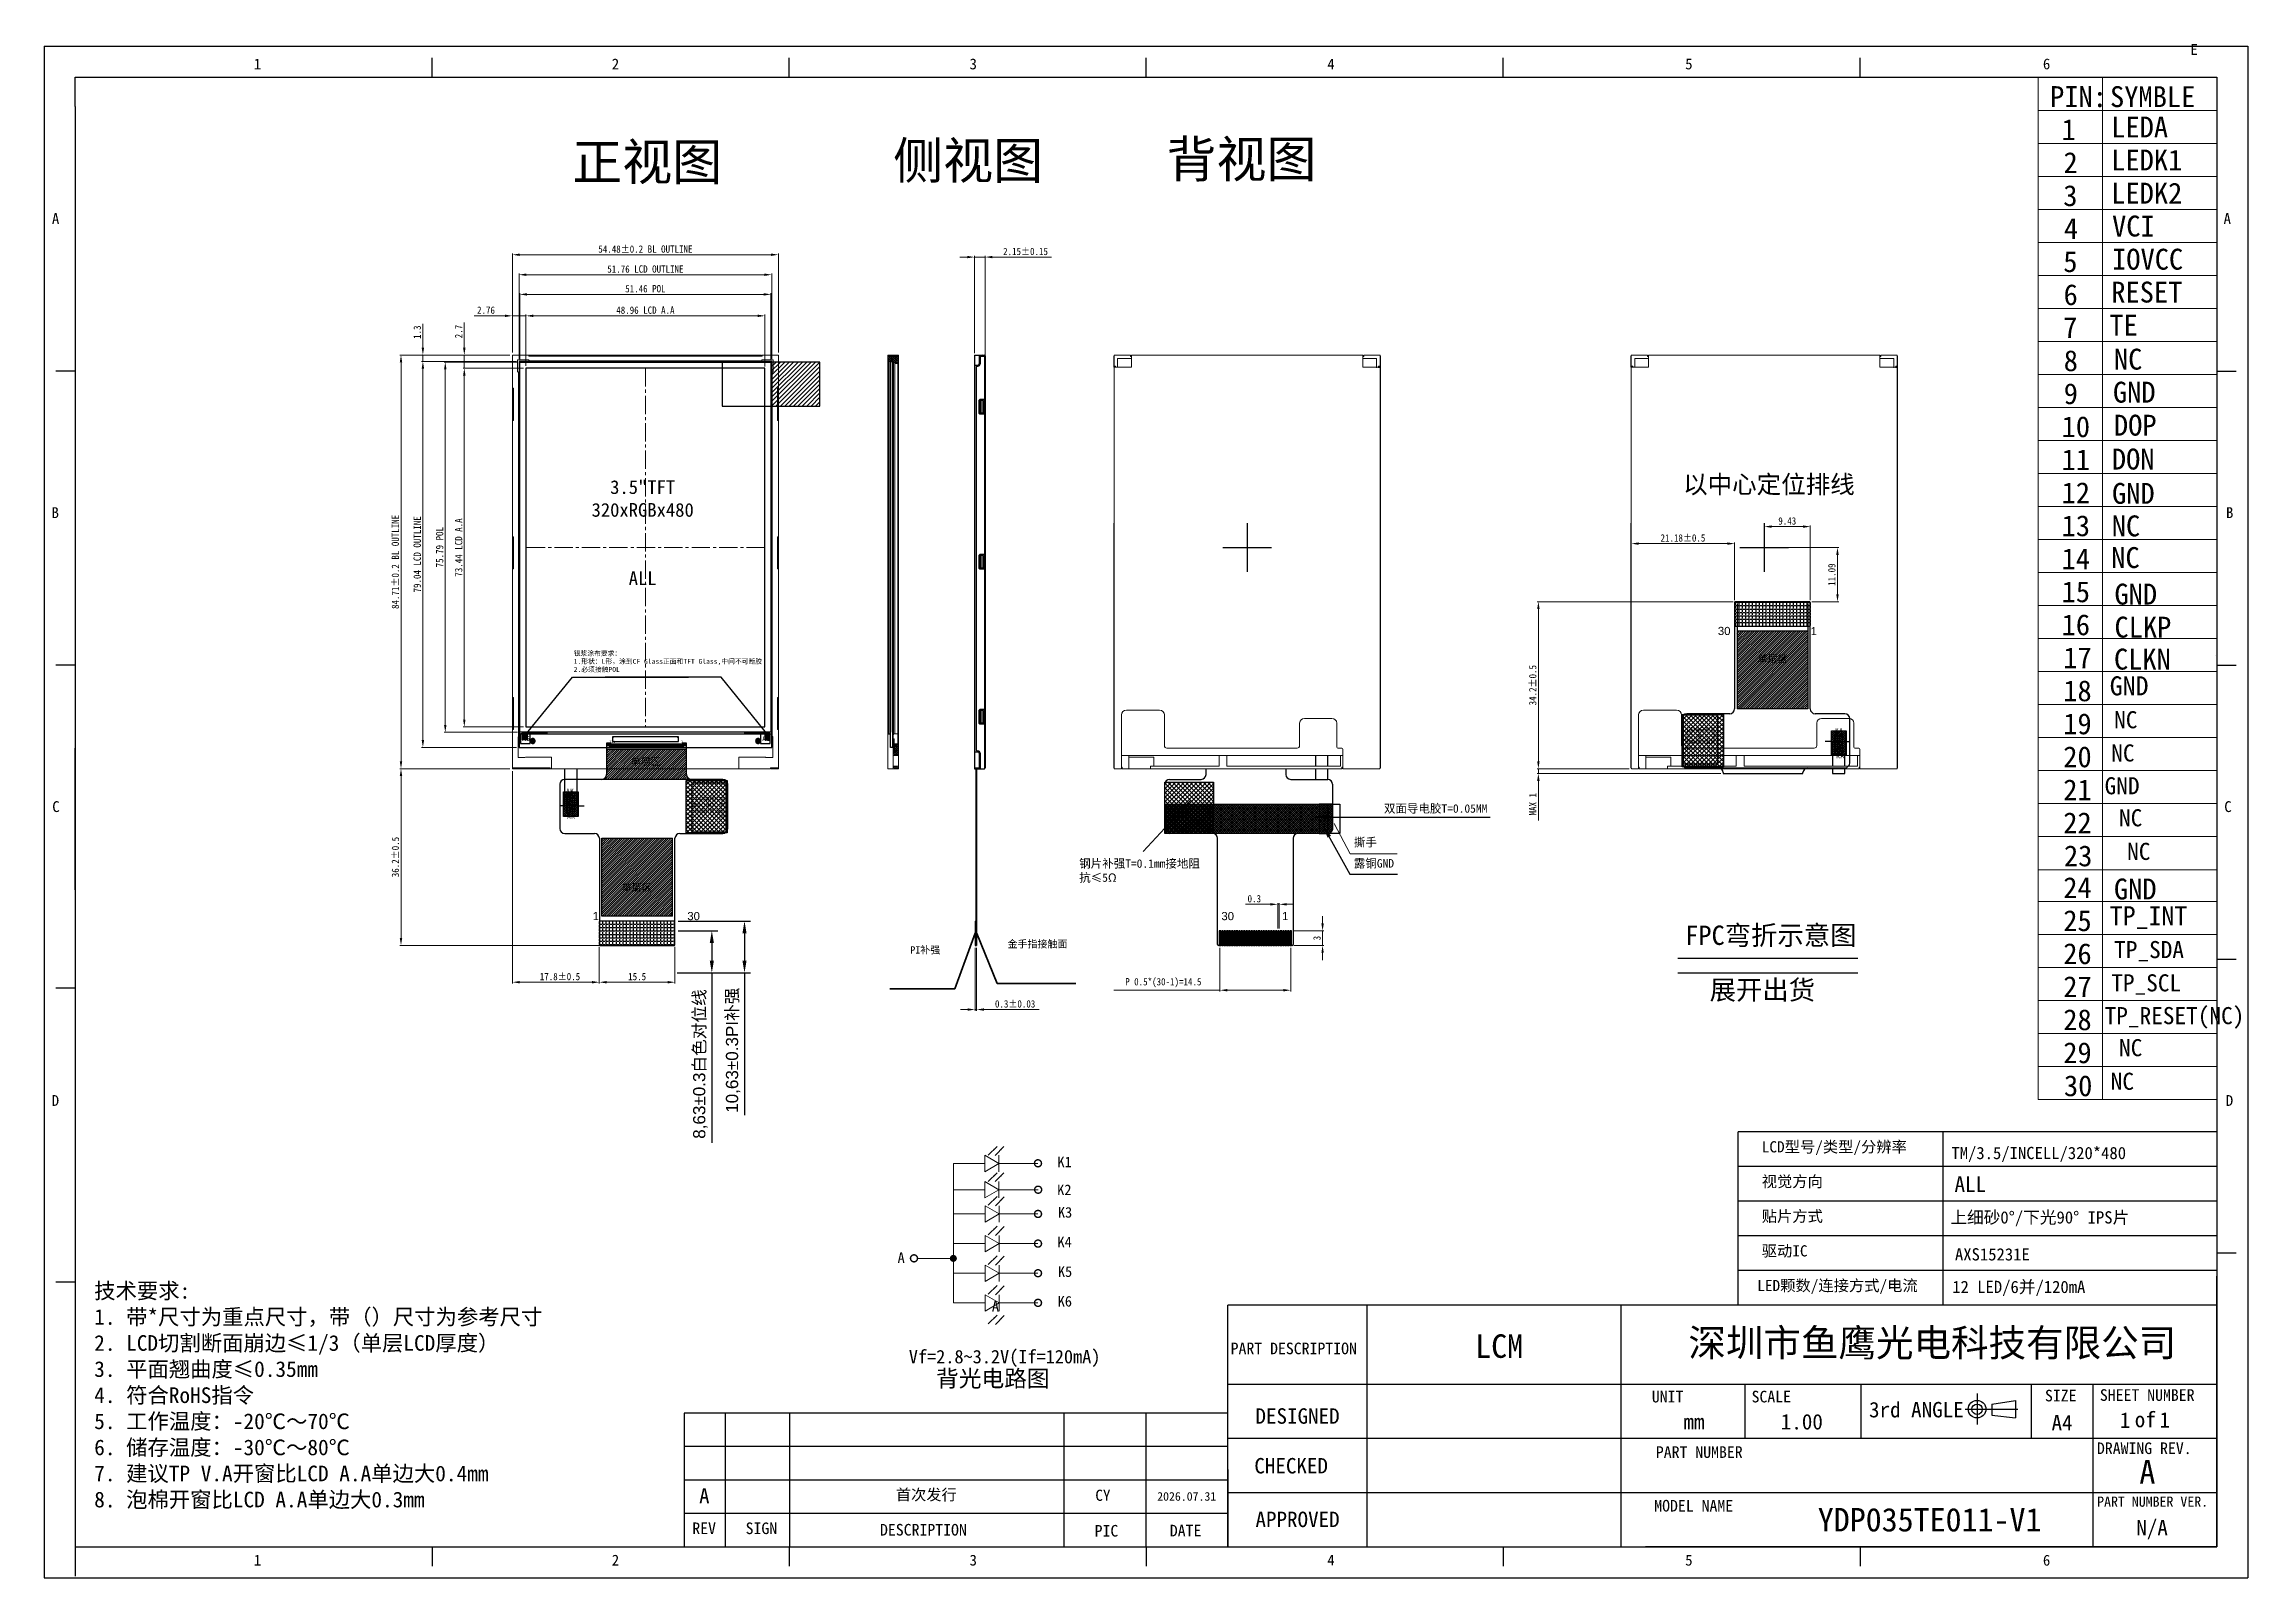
# Model space of a CAD drawing. Header units: millimetres. Extents: x 4482 to 4934, y -79 to 235.
import ezdxf
from ezdxf.enums import TextEntityAlignment as Align

# ---------------------------------------------------------------- set-up
doc = ezdxf.new("R2010")
doc.units = ezdxf.units.MM
doc.header["$PDMODE"] = 67
doc.linetypes.add('CENTER2', pattern=[1.125, 0.75, -0.125, 0.125, -0.125])
doc.layers.get('Defpoints').update_dxf_attribs({"lineweight": 18})
for name, color, linetype in [('', 7, 'Continuous'), ('BL', 7, 'Continuous'), ('BZ-Bottom', 181, 'Continuous'), ('DIM（标注）', 3, 'Continuous'), ('FPC', 5, 'Continuous'), ('GKO', 7, 'Continuous'), ('L1', 40, 'Continuous'), ('L100', 2, 'Continuous'), ('L101', 120, 'Continuous'), ('L38', 6, 'Continuous'), ('L5', 6, 'Continuous'), ('L54', 220, 'Continuous'), ('L55', 220, 'Continuous'), ('L56', 1, 'Continuous'), ('L57', 4, 'Continuous'), ('L59', 1, 'Continuous'), ('L62', 3, 'Continuous'), ('L63', 5, 'Continuous'), ('TEXT', 2, 'Continuous'), ('TK', 151, 'Continuous'), ('标 注', 3, 'Continuous')]:
    doc.layers.add(name, color=color, linetype=linetype)
for name, color, linetype, lineweight in [('CEN', 1, 'CENTER2', 9), ('dim', 84, 'Continuous', 9), ('图框', 7, 'Continuous', 30)]:
    doc.layers.add(name, color=color, linetype=linetype, lineweight=lineweight)
doc.styles.add('C-E02$0$HZ', font='')
doc.styles.add('St', font='', dxfattribs={"height": 2})
doc.styles.get("Standard").update_dxf_attribs({"font": 'arial.ttf'})
doc.styles.add('STYLE1', font='', dxfattribs={"width": 0.9})
doc.styles.add('TITLE', font='romant.shx')
doc.styles.add('TXT', font='TXT')
doc.styles.add('宋', font='', dxfattribs={"height": 2})
doc.styles.add('宋体', font='')
doc.styles.add('黑体', font='simhei.ttf')
doc.styles.get('C-E02$0$HZ').set_extended_font_data('SimSun')
doc.styles.get('St').set_extended_font_data('SimSun')
doc.styles.get('STYLE1').set_extended_font_data('KaiTi_GB2312')
doc.styles.get('宋').set_extended_font_data('SimSun')
doc.styles.get('宋体').set_extended_font_data('宋体')
doc.dimstyles.new('GGG', dxfattribs={"dimtxt": 1, "dimasz": 1, "dimexe": 0.2, "dimexo": 0.2, "dimgap": 0.1, "dimtad": 0, "dimzin": 1, "dimdsep": 46, "dimtxsty": 'STYLE1', "dimcen": 0.6, "dimclrd": 1, "dimclre": 1, "dimclrt": 4, "dimadec": 0, "dimazin": 0, "dimtfac": 1, "dimtmove": 0, "dimatfit": 3, "dimfxl": 1, "dimlwd": 5, "dimlwe": 5, "dimarcsym": 0})
doc.dimstyles.new('HJ', dxfattribs={"dimtxt": 3.5, "dimasz": 2.5, "dimexe": 1.25, "dimexo": 0.625, "dimtad": 1, "dimtxsty": '黑体', "dimcen": 2.5, "dimclrd": 4, "dimclre": 4, "dimclrt": 4, "dimadec": 0, "dimazin": 0, "dimtfac": 1, "dimtmove": 0, "dimatfit": 3, "dimfxl": 1, "dimarcsym": 0})
doc.dimstyles.new('ISO-25', dxfattribs={"dimtxt": 2.5, "dimasz": 2.5, "dimexe": 1.25, "dimexo": 0.625, "dimtad": 1, "dimtxsty": 'Standard', "dimcen": 2.5, "dimadec": 0, "dimazin": 0, "dimtfac": 1, "dimtmove": 0, "dimatfit": 3, "dimfxl": 1, "dimarcsym": 0})
doc.dimstyles.new('ISO-25$7', dxfattribs={"dimscale": 0.5, "dimtxt": 2.5, "dimasz": 2, "dimexe": 0.65, "dimexo": 0, "dimtad": 0, "dimdsep": 46, "dimtxsty": 'TITLE', "dimcen": 1.6, "dimclrd": 7, "dimclre": 73, "dimclrt": 7, "dimazin": 0, "dimtfac": 1, "dimtofl": 0, "dimtmove": 0, "dimatfit": 0, "dimfxl": 1.25, "dimtolj": 1, "dimlwd": 9, "dimlwe": 9, "dimarcsym": 0})
doc.dimstyles.get("Standard").update_dxf_attribs({"dimtxt": 0.18, "dimasz": 0.18, "dimexe": 0.18, "dimexo": 0.0625, "dimgap": 0.09, "dimtad": 0, "dimtih": 1, "dimtoh": 1, "dimdec": 4, "dimzin": 0, "dimdsep": 46, "dimtxsty": 'Standard', "dimcen": 0.09, "dimadec": 0, "dimazin": 0, "dimtfac": 1, "dimtdec": 4, "dimtofl": 0, "dimtmove": 0, "dimatfit": 3, "dimfxl": 1, "dimtolj": 1, "dimtzin": 0, "dimarcsym": 0})
doc.dimstyles.new('STANDARD$0', dxfattribs={"dimtxt": 1.5, "dimasz": 1.5, "dimexe": 0.25, "dimexo": 0.5, "dimgap": 0.4, "dimtad": 1, "dimzin": 9, "dimdsep": 46, "dimtxsty": 'STYLE1', "dimcen": 1.5, "dimclrd": 256, "dimclre": 256, "dimclrt": 256, "dimadec": 0, "dimazin": 0, "dimtfac": 1, "dimtmove": 0, "dimatfit": 3, "dimfxl": 1, "dimtolj": 1, "dimtzin": 0, "dimlwd": 5, "dimlwe": 5, "dimarcsym": 0})
doc.dimstyles.new('Standard$7', dxfattribs={"dimtxt": 2.5, "dimasz": 2.5, "dimexe": 0.5, "dimexo": 0.5, "dimgap": 0.8, "dimtad": 1, "dimdec": 8, "dimdsep": 46, "dimtxsty": '宋体', "dimcen": 1.25, "dimaunit": 1, "dimazin": 2, "dimtfac": 1, "dimtdec": 8, "dimtmove": 0, "dimatfit": 3, "dimfxl": 1, "dimtolj": 1, "dimarcsym": 0})
pattern_1 = [(45, (3259.22378, -490.95674), (-0.2245064, 0.2245064), []), (135, (3259.22378, -490.95674), (-0.2245064, -0.2245064), [])]

# ---------------------------------------------------------------- blocks, each defined once
blk = doc.blocks.new('THIRD-PROJ_BL0')
at = {"linetype": 'Continuous'}
blk.add_line((257.13, 38.11), (257.13, 34.11), dxfattribs=at)
at = {"color": 7, "linetype": 'Continuous'}
for p, q in [((259.04, 36.73), (262.11, 37.22)), ((262.11, 37.22), (262.11, 34.94)), ((255.59, 36.06), (262.41, 36.06)), ((259.04, 36.73), (259.04, 35.31)), ((259.04, 35.31), (262.11, 34.94))]:
    blk.add_line(p, q, dxfattribs=at)
for centre, radius in [((257.13, 36.08), 1.14), ((257.13, 36.06), 0.67)]:
    blk.add_circle(centre, radius, dxfattribs=at)
blk = doc.blocks.new('*D6')
at = {"layer": 'Defpoints', "color": 0}
for p in [(4674.8, 191.37), (4672.65, 171.22), (4674.8, 170.38)]:
    blk.add_point(p, dxfattribs=at)
at = {"layer": 'DIM（标注）', "lineweight": 5}
for p, q in [((4671.15, 191.37), (4669.65, 191.37)), ((4672.65, 171.72), (4672.65, 191.62)), ((4672.65, 191.37), (4674.8, 191.37)), ((4674.8, 170.88), (4674.8, 191.62)), ((4676.3, 191.37), (4688.37, 191.37))]:
    blk.add_line(p, q, dxfattribs=at)
at = {"layer": 'DIM（标注）'}
for points in [[(4671.15, 191.62), (4671.15, 191.12), (4672.65, 191.37)], [(4676.3, 191.62), (4676.3, 191.12), (4674.8, 191.37)]]:
    blk.add_solid(points, dxfattribs=at)
at = {"layer": 'DIM（标注）', "insert": (4683.08, 192.52), "char_height": 1.5, "attachment_point": 5, "style": 'STYLE1'}
blk.add_mtext('\\A1;2.15%%P0.15 ', dxfattribs=at)
blk = doc.blocks.new('*D7')
at = {"layer": 'Defpoints', "color": 0}
for p in [(4580.72, 179.34), (4580.72, 168.61), (4629.68, 168.46)]:
    blk.add_point(p, dxfattribs=at)
at = {"layer": 'DIM（标注）', "lineweight": 5}
for p, q in [((4580.72, 169.11), (4580.72, 179.59)), ((4628.18, 179.34), (4582.22, 179.34)), ((4629.68, 168.96), (4629.68, 179.59))]:
    blk.add_line(p, q, dxfattribs=at)
at = {"layer": 'DIM（标注）'}
for points in [[(4582.22, 179.59), (4582.22, 179.09), (4580.72, 179.34)], [(4628.18, 179.59), (4628.18, 179.09), (4629.68, 179.34)]]:
    blk.add_solid(points, dxfattribs=at)
at = {"layer": 'DIM（标注）', "insert": (4605.2, 180.49), "char_height": 1.5, "attachment_point": 5, "style": 'STYLE1'}
blk.add_mtext('\\A1;48.96 LCD A.A', dxfattribs=at)
blk = doc.blocks.new('*D8')
at = {"layer": 'Defpoints', "color": 0}
for p in [(4631.08, 187.76), (4579.32, 170.01), (4631.08, 170.01)]:
    blk.add_point(p, dxfattribs=at)
at = {"layer": 'DIM（标注）', "lineweight": 5}
for p, q in [((4579.32, 170.51), (4579.32, 188.01)), ((4580.82, 187.76), (4629.58, 187.76)), ((4631.08, 170.51), (4631.08, 188.01))]:
    blk.add_line(p, q, dxfattribs=at)
at = {"layer": 'DIM（标注）'}
for points in [[(4580.82, 188.01), (4580.82, 187.51), (4579.32, 187.76)], [(4629.58, 188.01), (4629.58, 187.51), (4631.08, 187.76)]]:
    blk.add_solid(points, dxfattribs=at)
at = {"layer": 'DIM（标注）', "insert": (4605.2, 188.91), "char_height": 1.5, "attachment_point": 5, "style": 'STYLE1'}
blk.add_mtext('\\A1;51.76 LCD OUTLINE', dxfattribs=at)
blk = doc.blocks.new('*D9')
at = {"layer": 'Defpoints', "color": 0}
for p in [(4577.96, 191.85), (4577.96, 171.31), (4632.44, 171.31)]:
    blk.add_point(p, dxfattribs=at)
at = {"layer": 'DIM（标注）', "lineweight": 5}
for p, q in [((4577.96, 171.81), (4577.96, 192.1)), ((4630.94, 191.85), (4579.46, 191.85)), ((4632.44, 171.81), (4632.44, 192.1))]:
    blk.add_line(p, q, dxfattribs=at)
at = {"layer": 'DIM（标注）'}
for points in [[(4579.46, 192.1), (4579.46, 191.6), (4577.96, 191.85)], [(4630.94, 192.1), (4630.94, 191.6), (4632.44, 191.85)]]:
    blk.add_solid(points, dxfattribs=at)
at = {"layer": 'DIM（标注）', "insert": (4605.2, 193), "char_height": 1.5, "attachment_point": 5, "style": 'STYLE1'}
blk.add_mtext('\\A1;54.48%%P0.2 BL OUTLINE', dxfattribs=at)
blk = doc.blocks.new('*D10')
at = {"layer": 'Defpoints', "color": 0}
for p in [(4580.72, 168.61), (4568.1, 95.17), (4580.72, 95.17)]:
    blk.add_point(p, dxfattribs=at)
at = {"layer": 'DIM（标注）', "lineweight": 5}
for p, q in [((4580.22, 168.61), (4567.85, 168.61)), ((4568.1, 167.11), (4568.1, 96.67)), ((4580.22, 95.17), (4567.85, 95.17))]:
    blk.add_line(p, q, dxfattribs=at)
at = {"layer": 'DIM（标注）'}
for points in [[(4567.85, 167.11), (4568.35, 167.11), (4568.1, 168.61)], [(4567.85, 96.67), (4568.35, 96.67), (4568.1, 95.17)]]:
    blk.add_solid(points, dxfattribs=at)
at = {"layer": 'DIM（标注）', "insert": (4566.95, 131.89), "char_height": 1.5, "attachment_point": 5, "rotation": 90, "style": 'STYLE1'}
blk.add_mtext('\\A1;73.44 LCD A.A', dxfattribs=at)
blk = doc.blocks.new('*D11')
at = {"layer": 'Defpoints', "color": 0}
for p in [(4579.32, 170.01), (4559.61, 90.97), (4579.32, 90.97)]:
    blk.add_point(p, dxfattribs=at)
at = {"layer": 'DIM（标注）', "lineweight": 5}
for p, q in [((4578.82, 170.01), (4559.36, 170.01)), ((4559.61, 168.51), (4559.61, 92.47)), ((4578.82, 90.97), (4559.36, 90.97))]:
    blk.add_line(p, q, dxfattribs=at)
at = {"layer": 'DIM（标注）'}
for points in [[(4559.36, 168.51), (4559.86, 168.51), (4559.61, 170.01)], [(4559.36, 92.47), (4559.86, 92.47), (4559.61, 90.97)]]:
    blk.add_solid(points, dxfattribs=at)
at = {"layer": 'DIM（标注）', "insert": (4558.46, 130.49), "char_height": 1.5, "attachment_point": 5, "rotation": 90, "style": 'STYLE1'}
blk.add_mtext('\\A1;79.04 LCD OUTLINE', dxfattribs=at)
blk = doc.blocks.new('*D12')
at = {"layer": 'Defpoints', "color": 0}
for p in [(4555.13, 171.31), (4577.96, 171.31), (4577.96, 86.6)]:
    blk.add_point(p, dxfattribs=at)
at = {"layer": 'DIM（标注）', "lineweight": 5}
for p, q in [((4577.46, 171.31), (4554.88, 171.31)), ((4555.13, 88.1), (4555.13, 169.81)), ((4577.46, 86.6), (4554.88, 86.6))]:
    blk.add_line(p, q, dxfattribs=at)
at = {"layer": 'DIM（标注）'}
for points in [[(4554.88, 169.81), (4555.38, 169.81), (4555.13, 171.31)], [(4554.88, 88.1), (4555.38, 88.1), (4555.13, 86.6)]]:
    blk.add_solid(points, dxfattribs=at)
at = {"layer": 'DIM（标注）', "insert": (4553.98, 128.95), "char_height": 1.5, "attachment_point": 5, "rotation": 90, "style": 'STYLE1'}
blk.add_mtext('\\A1;84.71%%P0.2 BL OUTLINE', dxfattribs=at)
blk = doc.blocks.new('*D13')
at = {"layer": 'Defpoints', "color": 0}
for p in [(4577.96, 179.34), (4577.96, 171.31), (4580.72, 168.61)]:
    blk.add_point(p, dxfattribs=at)
at = {"layer": 'DIM（标注）', "lineweight": 5}
for p, q in [((4576.46, 179.34), (4570.11, 179.34)), ((4577.96, 171.81), (4577.96, 179.59)), ((4580.72, 179.34), (4577.96, 179.34)), ((4580.72, 169.11), (4580.72, 179.59)), ((4582.22, 179.34), (4583.72, 179.34))]:
    blk.add_line(p, q, dxfattribs=at)
at = {"layer": 'DIM（标注）'}
for points in [[(4576.46, 179.59), (4576.46, 179.09), (4577.96, 179.34)], [(4582.22, 179.59), (4582.22, 179.09), (4580.72, 179.34)]]:
    blk.add_solid(points, dxfattribs=at)
at = {"layer": 'DIM（标注）', "insert": (4572.54, 180.49), "char_height": 1.5, "attachment_point": 5, "style": 'STYLE1'}
blk.add_mtext('\\A1;2.76', dxfattribs=at)
blk = doc.blocks.new('*D14')
at = {"layer": 'Defpoints', "color": 0}
for p in [(4568.1, 171.31), (4577.96, 171.31), (4580.72, 168.61)]:
    blk.add_point(p, dxfattribs=at)
at = {"layer": 'DIM（标注）', "lineweight": 5}
for p, q in [((4568.1, 172.81), (4568.1, 177.94)), ((4577.46, 171.31), (4567.85, 171.31)), ((4580.22, 168.61), (4567.85, 168.61)), ((4568.1, 168.61), (4568.1, 171.31)), ((4568.1, 167.11), (4568.1, 165.61))]:
    blk.add_line(p, q, dxfattribs=at)
at = {"layer": 'DIM（标注）'}
for points in [[(4567.85, 172.81), (4568.35, 172.81), (4568.1, 171.31)], [(4567.85, 167.11), (4568.35, 167.11), (4568.1, 168.61)]]:
    blk.add_solid(points, dxfattribs=at)
at = {"layer": 'DIM（标注）', "insert": (4566.95, 176.12), "char_height": 1.5, "attachment_point": 5, "rotation": 90, "style": 'STYLE1'}
blk.add_mtext('\\A1;2.7', dxfattribs=at)
blk = doc.blocks.new('*D15')
at = {"layer": 'Defpoints', "color": 0}
for p in [(4559.61, 171.31), (4577.96, 171.31), (4579.32, 170.01)]:
    blk.add_point(p, dxfattribs=at)
at = {"layer": 'DIM（标注）', "lineweight": 5}
for p, q in [((4559.61, 172.81), (4559.61, 177.68)), ((4577.46, 171.31), (4559.36, 171.31)), ((4578.82, 170.01), (4559.36, 170.01)), ((4559.61, 170.01), (4559.61, 171.31)), ((4559.61, 168.51), (4559.61, 167.01))]:
    blk.add_line(p, q, dxfattribs=at)
at = {"layer": 'DIM（标注）'}
for points in [[(4559.36, 172.81), (4559.86, 172.81), (4559.61, 171.31)], [(4559.36, 168.51), (4559.86, 168.51), (4559.61, 170.01)]]:
    blk.add_solid(points, dxfattribs=at)
at = {"layer": 'DIM（标注）', "insert": (4558.46, 175.99), "char_height": 1.5, "attachment_point": 5, "rotation": 90, "style": 'STYLE1'}
blk.add_mtext('\\A1;1.3', dxfattribs=at)
blk = doc.blocks.new('*D17')
at = {"layer": 'Defpoints', "color": 0}
for p in [(4577.96, 86.6), (4555.13, 50.4), (4597.64, 50.4)]:
    blk.add_point(p, dxfattribs=at)
at = {"layer": 'DIM（标注）', "lineweight": 5}
for p, q in [((4577.46, 86.6), (4554.88, 86.6)), ((4555.13, 85.1), (4555.13, 51.9)), ((4597.14, 50.4), (4554.88, 50.4))]:
    blk.add_line(p, q, dxfattribs=at)
at = {"layer": 'DIM（标注）'}
for points in [[(4554.88, 85.1), (4555.38, 85.1), (4555.13, 86.6)], [(4554.88, 51.9), (4555.38, 51.9), (4555.13, 50.4)]]:
    blk.add_solid(points, dxfattribs=at)
at = {"layer": 'DIM（标注）', "insert": (4553.98, 68.5), "char_height": 1.5, "attachment_point": 5, "rotation": 90, "style": 'STYLE1'}
blk.add_mtext('\\A1;36.2%%P0.5', dxfattribs=at)
blk = doc.blocks.new('*D16')
at = {"layer": 'Defpoints', "color": 0}
for p in [(4577.96, 86.6), (4595.76, 50.6), (4595.76, 42.87)]:
    blk.add_point(p, dxfattribs=at)
at = {"layer": 'DIM（标注）', "lineweight": 5}
for p, q in [((4577.96, 86.1), (4577.96, 42.62)), ((4595.76, 50.1), (4595.76, 42.62)), ((4579.46, 42.87), (4594.26, 42.87))]:
    blk.add_line(p, q, dxfattribs=at)
at = {"layer": 'DIM（标注）'}
for points in [[(4579.46, 43.12), (4579.46, 42.62), (4577.96, 42.87)], [(4594.26, 43.12), (4594.26, 42.62), (4595.76, 42.87)]]:
    blk.add_solid(points, dxfattribs=at)
at = {"layer": 'DIM（标注）', "insert": (4587.7, 44.02), "char_height": 1.5, "attachment_point": 5, "style": 'STYLE1'}
blk.add_mtext('\\A1;17.8%%P0.5', dxfattribs=at)
blk = doc.blocks.new('*D18')
at = {"layer": 'Defpoints', "color": 0}
for p in [(4595.76, 50.6), (4611.26, 50.6), (4611.26, 42.87)]:
    blk.add_point(p, dxfattribs=at)
at = {"layer": 'DIM（标注）', "lineweight": 5}
for p, q in [((4595.76, 50.1), (4595.76, 42.62)), ((4611.26, 50.1), (4611.26, 42.62)), ((4597.26, 42.87), (4609.76, 42.87))]:
    blk.add_line(p, q, dxfattribs=at)
at = {"layer": 'DIM（标注）'}
for points in [[(4597.26, 43.12), (4597.26, 42.62), (4595.76, 42.87)], [(4609.76, 43.12), (4609.76, 42.62), (4611.26, 42.87)]]:
    blk.add_solid(points, dxfattribs=at)
at = {"layer": 'DIM（标注）', "insert": (4603.51, 44.02), "char_height": 1.5, "attachment_point": 5, "style": 'STYLE1'}
blk.add_mtext('\\A1;15.5', dxfattribs=at)
blk = doc.blocks.new('*D19')
at = {"layer": 'Defpoints', "color": 0}
for p in [(4672.75, 50.4), (4673.05, 50.4), (4673.05, 37.27)]:
    blk.add_point(p, dxfattribs=at)
at = {"layer": 'DIM（标注）', "lineweight": 5}
for p, q in [((4672.75, 49.9), (4672.75, 37.02)), ((4673.05, 49.9), (4673.05, 37.02)), ((4671.25, 37.27), (4669.75, 37.27)), ((4672.75, 37.27), (4673.05, 37.27)), ((4674.55, 37.27), (4685.85, 37.27))]:
    blk.add_line(p, q, dxfattribs=at)
at = {"layer": 'DIM（标注）'}
for points in [[(4671.25, 37.52), (4671.25, 37.02), (4672.75, 37.27)], [(4674.55, 37.52), (4674.55, 37.02), (4673.05, 37.27)]]:
    blk.add_solid(points, dxfattribs=at)
at = {"layer": 'DIM（标注）', "insert": (4680.95, 38.42), "char_height": 1.5, "attachment_point": 5, "style": 'STYLE1'}
blk.add_mtext('\\A1;0.3%%P0.03', dxfattribs=at)
blk = doc.blocks.new('666')
at = {"layer": 'L1'}
for points in [[(4459.88, 92.99), (4459.88, 93.04), (4459.83, 93.04), (4459.83, 93.14), (4459.73, 93.14), (4459.73, 93.24), (4459.74, 93.25), (4459.74, 93.26), (4459.74, 93.27), (4459.74, 93.28), (4459.75, 93.29), (4459.75, 93.3), (4459.76, 93.31), (4459.76, 93.31), (4459.77, 93.32), (4459.78, 93.33), (4459.79, 93.33), (4459.8, 93.34), (4459.81, 93.34), (4459.82, 93.34), (4459.83, 93.34), (4459.83, 93.34), (4459.94, 93.34), (4459.94, 93.24), (4460.04, 93.24), (4460.04, 93.2), (4460.09, 93.2), (4460.09, 93.19), (4460.04, 93.19), (4460.04, 93.14), (4459.94, 93.14), (4459.94, 93.04), (4459.89, 93.04), (4459.89, 92.99), (4459.88, 92.99)], [(4506.04, 92.99), (4506.04, 93.04), (4505.99, 93.04), (4505.99, 93.14), (4505.89, 93.14), (4505.89, 93.24), (4505.9, 93.25), (4505.9, 93.26), (4505.9, 93.27), (4505.9, 93.28), (4505.91, 93.29), (4505.91, 93.3), (4505.92, 93.31), (4505.92, 93.31), (4505.93, 93.32), (4505.94, 93.33), (4505.95, 93.33), (4505.96, 93.34), (4505.97, 93.34), (4505.98, 93.34), (4505.99, 93.34), (4505.99, 93.34), (4506.1, 93.34), (4506.1, 93.24), (4506.2, 93.24), (4506.2, 93.2), (4506.25, 93.2), (4506.25, 93.19), (4506.2, 93.19), (4506.2, 93.14), (4506.1, 93.14), (4506.1, 93.04), (4506.05, 93.04), (4506.05, 92.99), (4506.04, 92.99)]]:
    blk.add_lwpolyline(points, close=True, dxfattribs=at)
at = {"layer": 'L100'}
for points in [[(4459.64, 92.94), (4459.89, 92.94), (4459.89, 93.44), (4459.64, 93.44), (4459.64, 92.94)], [(4459.89, 93.19), (4460.14, 93.19), (4460.14, 93.44), (4459.89, 93.44), (4459.89, 93.19)], [(4459.89, 92.94), (4460.14, 92.94), (4460.14, 93.19), (4459.89, 93.19), (4459.89, 92.94)], [(4476.27, 93.91), (4476.28, 93.91), (4476.28, 93.92), (4476.27, 93.92), (4476.27, 93.91)], [(4476.27, 93.91), (4476.28, 93.91), (4476.28, 93.92), (4476.27, 93.92), (4476.27, 93.91)], [(4476.27, 93.9), (4476.28, 93.9), (4476.28, 93.91), (4476.27, 93.91), (4476.27, 93.9)], [(4476.27, 93.9), (4476.28, 93.9), (4476.28, 93.91), (4476.27, 93.91), (4476.27, 93.9)], [(4476.28, 93.91), (4476.29, 93.91), (4476.29, 93.92), (4476.28, 93.92), (4476.28, 93.91)], [(4476.28, 93.91), (4476.29, 93.91), (4476.29, 93.92), (4476.28, 93.92), (4476.28, 93.91)], [(4476.28, 93.9), (4476.29, 93.9), (4476.29, 93.91), (4476.28, 93.91), (4476.28, 93.9)], [(4476.28, 93.9), (4476.29, 93.9), (4476.29, 93.91), (4476.28, 93.91), (4476.28, 93.9)], [(4489.65, 93.91), (4489.66, 93.91), (4489.66, 93.92), (4489.65, 93.92), (4489.65, 93.91)], [(4489.65, 93.91), (4489.66, 93.91), (4489.66, 93.92), (4489.65, 93.92), (4489.65, 93.91)], [(4489.65, 93.9), (4489.66, 93.9), (4489.66, 93.91), (4489.65, 93.91), (4489.65, 93.9)], [(4489.65, 93.9), (4489.66, 93.9), (4489.66, 93.91), (4489.65, 93.91), (4489.65, 93.9)], [(4489.66, 93.91), (4489.67, 93.91), (4489.67, 93.92), (4489.66, 93.92), (4489.66, 93.91)], [(4489.66, 93.91), (4489.67, 93.91), (4489.67, 93.92), (4489.66, 93.92), (4489.66, 93.91)], [(4489.66, 93.9), (4489.67, 93.9), (4489.67, 93.91), (4489.66, 93.91), (4489.66, 93.9)], [(4489.66, 93.9), (4489.67, 93.9), (4489.67, 93.91), (4489.66, 93.91), (4489.66, 93.9)], [(4505.8, 92.94), (4506.05, 92.94), (4506.05, 93.44), (4505.8, 93.44), (4505.8, 92.94)], [(4506.05, 93.19), (4506.3, 93.19), (4506.3, 93.44), (4506.05, 93.44), (4506.05, 93.19)], [(4506.05, 92.94), (4506.3, 92.94), (4506.3, 93.19), (4506.05, 93.19), (4506.05, 92.94)]]:
    blk.add_lwpolyline(points, close=True, dxfattribs=at)
at = {"layer": 'L101'}
for points in [[(4475.03, 91.84), (4475.87, 91.84), (4475.87, 92.74), (4475.03, 92.74), (4475.03, 91.84)], [(4490.55, 91.84), (4491.39, 91.84), (4491.39, 92.74), (4490.55, 92.74), (4490.55, 91.84)]]:
    blk.add_lwpolyline(points, close=True, dxfattribs=at)
at = {"layer": 'L38'}
for points in [[(4475.23, 92.24), (4475.53, 92.24), (4475.53, 92.34), (4475.23, 92.34), (4475.23, 92.24)], [(4475.57, 92.34), (4475.67, 92.34), (4475.67, 92.54), (4475.57, 92.54), (4475.57, 92.34)], [(4475.57, 92.04), (4475.67, 92.04), (4475.67, 92.24), (4475.57, 92.24), (4475.57, 92.04)], [(4475.97, 92.04), (4476.05, 92.04), (4476.05, 92.54), (4475.97, 92.54), (4475.97, 92.04)], [(4476.09, 92.04), (4476.17, 92.04), (4476.17, 92.54), (4476.09, 92.54), (4476.09, 92.04)], [(4476.2, 93.09), (4489.74, 93.09), (4489.74, 94.02), (4476.2, 94.02), (4476.2, 93.09)], [(4476.2, 93.09), (4489.74, 93.09), (4489.74, 94.02), (4476.2, 94.02), (4476.2, 93.09)], [(4476.2, 93.09), (4489.74, 93.09), (4489.74, 94.02), (4476.2, 94.02), (4476.2, 93.09)], [(4476.21, 92.04), (4476.29, 92.04), (4476.29, 92.54), (4476.21, 92.54), (4476.21, 92.04)], [(4476.24, 93.93), (4476.26, 93.93), (4476.26, 93.95), (4476.24, 93.95), (4476.24, 93.93)], [(4476.24, 93.93), (4476.26, 93.93), (4476.26, 93.95), (4476.24, 93.95), (4476.24, 93.93)], [(4476.24, 93.88), (4476.26, 93.88), (4476.26, 93.9), (4476.24, 93.9), (4476.24, 93.88)], [(4476.24, 93.88), (4476.26, 93.88), (4476.26, 93.9), (4476.24, 93.9), (4476.24, 93.88)], [(4476.29, 93.93), (4476.31, 93.93), (4476.31, 93.95), (4476.29, 93.95), (4476.29, 93.93)], [(4476.29, 93.93), (4476.31, 93.93), (4476.31, 93.95), (4476.29, 93.95), (4476.29, 93.93)], [(4476.29, 93.88), (4476.31, 93.88), (4476.31, 93.9), (4476.29, 93.9), (4476.29, 93.88)], [(4476.29, 93.88), (4476.31, 93.88), (4476.31, 93.9), (4476.29, 93.9), (4476.29, 93.88)], [(4476.33, 92.04), (4476.41, 92.04), (4476.41, 92.54), (4476.33, 92.54), (4476.33, 92.04)], [(4476.45, 92.04), (4476.53, 92.04), (4476.53, 92.54), (4476.45, 92.54), (4476.45, 92.04)], [(4476.57, 92.04), (4476.65, 92.04), (4476.65, 92.54), (4476.57, 92.54), (4476.57, 92.04)], [(4476.69, 92.04), (4476.77, 92.04), (4476.77, 92.54), (4476.69, 92.54), (4476.69, 92.04)], [(4476.81, 92.04), (4476.89, 92.04), (4476.89, 92.54), (4476.81, 92.54), (4476.81, 92.04)], [(4476.93, 92.04), (4477.01, 92.04), (4477.01, 92.54), (4476.93, 92.54), (4476.93, 92.04)], [(4477.05, 92.04), (4477.13, 92.04), (4477.13, 92.54), (4477.05, 92.54), (4477.05, 92.04)], [(4477.17, 92.04), (4477.25, 92.04), (4477.25, 92.54), (4477.17, 92.54), (4477.17, 92.04)], [(4477.29, 92.04), (4477.37, 92.04), (4477.37, 92.54), (4477.29, 92.54), (4477.29, 92.04)], [(4477.41, 92.04), (4477.49, 92.04), (4477.49, 92.54), (4477.41, 92.54), (4477.41, 92.04)], [(4477.53, 92.04), (4477.61, 92.04), (4477.61, 92.54), (4477.53, 92.54), (4477.53, 92.04)], [(4477.65, 92.04), (4477.73, 92.04), (4477.73, 92.54), (4477.65, 92.54), (4477.65, 92.04)], [(4477.77, 92.04), (4477.85, 92.04), (4477.85, 92.54), (4477.77, 92.54), (4477.77, 92.04)], [(4477.89, 92.04), (4477.97, 92.04), (4477.97, 92.54), (4477.89, 92.54), (4477.89, 92.04)], [(4478.01, 92.04), (4478.09, 92.04), (4478.09, 92.54), (4478.01, 92.54), (4478.01, 92.04)], [(4478.13, 92.04), (4478.21, 92.04), (4478.21, 92.54), (4478.13, 92.54), (4478.13, 92.04)], [(4478.25, 92.04), (4478.33, 92.04), (4478.33, 92.54), (4478.25, 92.54), (4478.25, 92.04)], [(4478.37, 92.04), (4478.45, 92.04), (4478.45, 92.54), (4478.37, 92.54), (4478.37, 92.04)], [(4478.49, 92.04), (4478.57, 92.04), (4478.57, 92.54), (4478.49, 92.54), (4478.49, 92.04)], [(4478.61, 92.04), (4478.69, 92.04), (4478.69, 92.54), (4478.61, 92.54), (4478.61, 92.04)], [(4478.73, 92.04), (4478.81, 92.04), (4478.81, 92.54), (4478.73, 92.54), (4478.73, 92.04)], [(4478.85, 92.04), (4478.93, 92.04), (4478.93, 92.54), (4478.85, 92.54), (4478.85, 92.04)], [(4478.97, 92.04), (4479.05, 92.04), (4479.05, 92.54), (4478.97, 92.54), (4478.97, 92.04)], [(4479.09, 92.04), (4479.17, 92.04), (4479.17, 92.54), (4479.09, 92.54), (4479.09, 92.04)], [(4479.21, 92.04), (4479.29, 92.04), (4479.29, 92.54), (4479.21, 92.54), (4479.21, 92.04)], [(4479.33, 92.04), (4479.41, 92.04), (4479.41, 92.54), (4479.33, 92.54), (4479.33, 92.04)], [(4479.45, 92.04), (4479.53, 92.04), (4479.53, 92.54), (4479.45, 92.54), (4479.45, 92.04)], [(4479.57, 92.04), (4479.65, 92.04), (4479.65, 92.54), (4479.57, 92.54), (4479.57, 92.04)], [(4479.69, 92.04), (4479.77, 92.04), (4479.77, 92.54), (4479.69, 92.54), (4479.69, 92.04)], [(4479.81, 92.04), (4479.89, 92.04), (4479.89, 92.54), (4479.81, 92.54), (4479.81, 92.04)], [(4479.93, 92.04), (4480.01, 92.04), (4480.01, 92.54), (4479.93, 92.54), (4479.93, 92.04)], [(4480.05, 92.04), (4480.13, 92.04), (4480.13, 92.54), (4480.05, 92.54), (4480.05, 92.04)], [(4480.17, 92.04), (4480.25, 92.04), (4480.25, 92.54), (4480.17, 92.54), (4480.17, 92.04)], [(4480.29, 92.04), (4480.37, 92.04), (4480.37, 92.54), (4480.29, 92.54), (4480.29, 92.04)], [(4480.41, 92.04), (4480.49, 92.04), (4480.49, 92.54), (4480.41, 92.54), (4480.41, 92.04)], [(4480.53, 92.04), (4480.61, 92.04), (4480.61, 92.54), (4480.53, 92.54), (4480.53, 92.04)], [(4480.65, 92.04), (4480.73, 92.04), (4480.73, 92.54), (4480.65, 92.54), (4480.65, 92.04)], [(4480.77, 92.04), (4480.85, 92.04), (4480.85, 92.54), (4480.77, 92.54), (4480.77, 92.04)], [(4480.89, 92.04), (4480.97, 92.04), (4480.97, 92.54), (4480.89, 92.54), (4480.89, 92.04)], [(4481.01, 92.04), (4481.09, 92.04), (4481.09, 92.54), (4481.01, 92.54), (4481.01, 92.04)], [(4481.13, 92.04), (4481.21, 92.04), (4481.21, 92.54), (4481.13, 92.54), (4481.13, 92.04)], [(4481.25, 92.04), (4481.33, 92.04), (4481.33, 92.54), (4481.25, 92.54), (4481.25, 92.04)], [(4481.37, 92.04), (4481.45, 92.04), (4481.45, 92.54), (4481.37, 92.54), (4481.37, 92.04)], [(4481.49, 92.04), (4481.57, 92.04), (4481.57, 92.54), (4481.49, 92.54), (4481.49, 92.04)], [(4481.61, 92.04), (4481.69, 92.04), (4481.69, 92.54), (4481.61, 92.54), (4481.61, 92.04)], [(4481.73, 92.04), (4481.81, 92.04), (4481.81, 92.54), (4481.73, 92.54), (4481.73, 92.04)], [(4481.85, 92.04), (4481.93, 92.04), (4481.93, 92.54), (4481.85, 92.54), (4481.85, 92.04)], [(4481.97, 92.04), (4482.05, 92.04), (4482.05, 92.54), (4481.97, 92.54), (4481.97, 92.04)], [(4482.09, 92.04), (4482.17, 92.04), (4482.17, 92.54), (4482.09, 92.54), (4482.09, 92.04)], [(4482.21, 92.04), (4482.29, 92.04), (4482.29, 92.54), (4482.21, 92.54), (4482.21, 92.04)], [(4482.33, 92.04), (4482.41, 92.04), (4482.41, 92.54), (4482.33, 92.54), (4482.33, 92.04)], [(4482.45, 92.04), (4482.53, 92.04), (4482.53, 92.54), (4482.45, 92.54), (4482.45, 92.04)], [(4482.57, 92.04), (4482.65, 92.04), (4482.65, 92.54), (4482.57, 92.54), (4482.57, 92.04)], [(4482.69, 92.04), (4482.77, 92.04), (4482.77, 92.54), (4482.69, 92.54), (4482.69, 92.04)], [(4482.81, 92.04), (4482.89, 92.04), (4482.89, 92.54), (4482.81, 92.54), (4482.81, 92.04)], [(4482.93, 92.04), (4483.01, 92.04), (4483.01, 92.54), (4482.93, 92.54), (4482.93, 92.04)], [(4483.05, 92.04), (4483.13, 92.04), (4483.13, 92.54), (4483.05, 92.54), (4483.05, 92.04)], [(4483.17, 92.04), (4483.25, 92.04), (4483.25, 92.54), (4483.17, 92.54), (4483.17, 92.04)], [(4483.29, 92.04), (4483.37, 92.04), (4483.37, 92.54), (4483.29, 92.54), (4483.29, 92.04)], [(4483.41, 92.04), (4483.49, 92.04), (4483.49, 92.54), (4483.41, 92.54), (4483.41, 92.04)], [(4483.53, 92.04), (4483.61, 92.04), (4483.61, 92.54), (4483.53, 92.54), (4483.53, 92.04)], [(4483.65, 92.04), (4483.73, 92.04), (4483.73, 92.54), (4483.65, 92.54), (4483.65, 92.04)], [(4483.77, 92.04), (4483.85, 92.04), (4483.85, 92.54), (4483.77, 92.54), (4483.77, 92.04)], [(4483.89, 92.04), (4483.97, 92.04), (4483.97, 92.54), (4483.89, 92.54), (4483.89, 92.04)], [(4484.01, 92.04), (4484.09, 92.04), (4484.09, 92.54), (4484.01, 92.54), (4484.01, 92.04)], [(4484.13, 92.04), (4484.21, 92.04), (4484.21, 92.54), (4484.13, 92.54), (4484.13, 92.04)], [(4484.25, 92.04), (4484.33, 92.04), (4484.33, 92.54), (4484.25, 92.54), (4484.25, 92.04)], [(4484.37, 92.04), (4484.45, 92.04), (4484.45, 92.54), (4484.37, 92.54), (4484.37, 92.04)], [(4484.49, 92.04), (4484.57, 92.04), (4484.57, 92.54), (4484.49, 92.54), (4484.49, 92.04)], [(4484.61, 92.04), (4484.69, 92.04), (4484.69, 92.54), (4484.61, 92.54), (4484.61, 92.04)], [(4484.73, 92.04), (4484.81, 92.04), (4484.81, 92.54), (4484.73, 92.54), (4484.73, 92.04)], [(4484.85, 92.04), (4484.93, 92.04), (4484.93, 92.54), (4484.85, 92.54), (4484.85, 92.04)], [(4484.97, 92.04), (4485.05, 92.04), (4485.05, 92.54), (4484.97, 92.54), (4484.97, 92.04)], [(4485.09, 92.04), (4485.17, 92.04), (4485.17, 92.54), (4485.09, 92.54), (4485.09, 92.04)], [(4485.21, 92.04), (4485.29, 92.04), (4485.29, 92.54), (4485.21, 92.54), (4485.21, 92.04)], [(4485.33, 92.04), (4485.41, 92.04), (4485.41, 92.54), (4485.33, 92.54), (4485.33, 92.04)], [(4485.45, 92.04), (4485.53, 92.04), (4485.53, 92.54), (4485.45, 92.54), (4485.45, 92.04)], [(4485.57, 92.04), (4485.65, 92.04), (4485.65, 92.54), (4485.57, 92.54), (4485.57, 92.04)], [(4485.69, 92.04), (4485.77, 92.04), (4485.77, 92.54), (4485.69, 92.54), (4485.69, 92.04)], [(4485.81, 92.04), (4485.89, 92.04), (4485.89, 92.54), (4485.81, 92.54), (4485.81, 92.04)], [(4485.93, 92.04), (4486.01, 92.04), (4486.01, 92.54), (4485.93, 92.54), (4485.93, 92.04)], [(4486.05, 92.04), (4486.13, 92.04), (4486.13, 92.54), (4486.05, 92.54), (4486.05, 92.04)], [(4486.17, 92.04), (4486.25, 92.04), (4486.25, 92.54), (4486.17, 92.54), (4486.17, 92.04)], [(4486.29, 92.04), (4486.37, 92.04), (4486.37, 92.54), (4486.29, 92.54), (4486.29, 92.04)], [(4486.41, 92.04), (4486.49, 92.04), (4486.49, 92.54), (4486.41, 92.54), (4486.41, 92.04)], [(4486.53, 92.04), (4486.61, 92.04), (4486.61, 92.54), (4486.53, 92.54), (4486.53, 92.04)], [(4486.65, 92.04), (4486.73, 92.04), (4486.73, 92.54), (4486.65, 92.54), (4486.65, 92.04)], [(4486.77, 92.04), (4486.85, 92.04), (4486.85, 92.54), (4486.77, 92.54), (4486.77, 92.04)], [(4486.89, 92.04), (4486.97, 92.04), (4486.97, 92.54), (4486.89, 92.54), (4486.89, 92.04)], [(4487.01, 92.04), (4487.09, 92.04), (4487.09, 92.54), (4487.01, 92.54), (4487.01, 92.04)], [(4487.13, 92.04), (4487.21, 92.04), (4487.21, 92.54), (4487.13, 92.54), (4487.13, 92.04)], [(4487.25, 92.04), (4487.33, 92.04), (4487.33, 92.54), (4487.25, 92.54), (4487.25, 92.04)], [(4487.37, 92.04), (4487.45, 92.04), (4487.45, 92.54), (4487.37, 92.54), (4487.37, 92.04)], [(4487.49, 92.04), (4487.57, 92.04), (4487.57, 92.54), (4487.49, 92.54), (4487.49, 92.04)], [(4487.61, 92.04), (4487.69, 92.04), (4487.69, 92.54), (4487.61, 92.54), (4487.61, 92.04)], [(4487.73, 92.04), (4487.81, 92.04), (4487.81, 92.54), (4487.73, 92.54), (4487.73, 92.04)], [(4487.85, 92.04), (4487.93, 92.04), (4487.93, 92.54), (4487.85, 92.54), (4487.85, 92.04)], [(4487.97, 92.04), (4488.05, 92.04), (4488.05, 92.54), (4487.97, 92.54), (4487.97, 92.04)], [(4488.09, 92.04), (4488.17, 92.04), (4488.17, 92.54), (4488.09, 92.54), (4488.09, 92.04)], [(4488.21, 92.04), (4488.29, 92.04), (4488.29, 92.54), (4488.21, 92.54), (4488.21, 92.04)], [(4488.33, 92.04), (4488.41, 92.04), (4488.41, 92.54), (4488.33, 92.54), (4488.33, 92.04)], [(4488.45, 92.04), (4488.53, 92.04), (4488.53, 92.54), (4488.45, 92.54), (4488.45, 92.04)], [(4488.57, 92.04), (4488.65, 92.04), (4488.65, 92.54), (4488.57, 92.54), (4488.57, 92.04)], [(4488.69, 92.04), (4488.77, 92.04), (4488.77, 92.54), (4488.69, 92.54), (4488.69, 92.04)], [(4488.81, 92.04), (4488.89, 92.04), (4488.89, 92.54), (4488.81, 92.54), (4488.81, 92.04)], [(4488.93, 92.04), (4489.01, 92.04), (4489.01, 92.54), (4488.93, 92.54), (4488.93, 92.04)], [(4489.05, 92.04), (4489.13, 92.04), (4489.13, 92.54), (4489.05, 92.54), (4489.05, 92.04)], [(4489.17, 92.04), (4489.25, 92.04), (4489.25, 92.54), (4489.17, 92.54), (4489.17, 92.04)], [(4489.29, 92.04), (4489.37, 92.04), (4489.37, 92.54), (4489.29, 92.54), (4489.29, 92.04)], [(4489.41, 92.04), (4489.49, 92.04), (4489.49, 92.54), (4489.41, 92.54), (4489.41, 92.04)], [(4489.53, 92.04), (4489.61, 92.04), (4489.61, 92.54), (4489.53, 92.54), (4489.53, 92.04)], [(4489.62, 93.93), (4489.64, 93.93), (4489.64, 93.95), (4489.62, 93.95), (4489.62, 93.93)], [(4489.62, 93.93), (4489.64, 93.93), (4489.64, 93.95), (4489.62, 93.95), (4489.62, 93.93)], [(4489.62, 93.88), (4489.64, 93.88), (4489.64, 93.9), (4489.62, 93.9), (4489.62, 93.88)], [(4489.62, 93.88), (4489.64, 93.88), (4489.64, 93.9), (4489.62, 93.9), (4489.62, 93.88)], [(4489.65, 92.04), (4489.73, 92.04), (4489.73, 92.54), (4489.65, 92.54), (4489.65, 92.04)], [(4489.67, 93.93), (4489.69, 93.93), (4489.69, 93.95), (4489.67, 93.95), (4489.67, 93.93)], [(4489.67, 93.93), (4489.69, 93.93), (4489.69, 93.95), (4489.67, 93.95), (4489.67, 93.93)], [(4489.67, 93.88), (4489.69, 93.88), (4489.69, 93.9), (4489.67, 93.9), (4489.67, 93.88)], [(4489.67, 93.88), (4489.69, 93.88), (4489.69, 93.9), (4489.67, 93.9), (4489.67, 93.88)], [(4489.77, 92.04), (4489.85, 92.04), (4489.85, 92.54), (4489.77, 92.54), (4489.77, 92.04)], [(4489.89, 92.04), (4489.97, 92.04), (4489.97, 92.54), (4489.89, 92.54), (4489.89, 92.04)], [(4490.01, 92.04), (4490.09, 92.04), (4490.09, 92.54), (4490.01, 92.54), (4490.01, 92.04)], [(4490.13, 92.04), (4490.21, 92.04), (4490.21, 92.54), (4490.13, 92.54), (4490.13, 92.04)], [(4490.25, 92.04), (4490.33, 92.04), (4490.33, 92.54), (4490.25, 92.54), (4490.25, 92.04)], [(4490.37, 92.04), (4490.45, 92.04), (4490.45, 92.54), (4490.37, 92.54), (4490.37, 92.04)], [(4490.75, 92.34), (4490.85, 92.34), (4490.85, 92.54), (4490.75, 92.54), (4490.75, 92.34)], [(4490.75, 92.04), (4490.85, 92.04), (4490.85, 92.24), (4490.75, 92.24), (4490.75, 92.04)], [(4490.89, 92.24), (4491.19, 92.24), (4491.19, 92.34), (4490.89, 92.34), (4490.89, 92.24)]]:
    blk.add_lwpolyline(points, close=True, dxfattribs=at)
at = {"layer": 'L5'}
for points in [[(4475.97, 92.04), (4476.05, 92.04), (4476.05, 92.54), (4475.97, 92.54), (4475.97, 92.04)], [(4476.09, 92.04), (4476.17, 92.04), (4476.17, 92.54), (4476.09, 92.54), (4476.09, 92.04)], [(4476.21, 92.04), (4476.29, 92.04), (4476.29, 92.54), (4476.21, 92.54), (4476.21, 92.04)], [(4476.33, 92.04), (4476.41, 92.04), (4476.41, 92.54), (4476.33, 92.54), (4476.33, 92.04)], [(4476.45, 92.04), (4476.53, 92.04), (4476.53, 92.54), (4476.45, 92.54), (4476.45, 92.04)], [(4476.57, 92.04), (4476.65, 92.04), (4476.65, 92.54), (4476.57, 92.54), (4476.57, 92.04)], [(4476.69, 92.04), (4476.77, 92.04), (4476.77, 92.54), (4476.69, 92.54), (4476.69, 92.04)], [(4476.81, 92.04), (4476.89, 92.04), (4476.89, 92.54), (4476.81, 92.54), (4476.81, 92.04)], [(4476.93, 92.04), (4477.01, 92.04), (4477.01, 92.54), (4476.93, 92.54), (4476.93, 92.04)], [(4477.05, 92.04), (4477.13, 92.04), (4477.13, 92.54), (4477.05, 92.54), (4477.05, 92.04)], [(4477.17, 92.04), (4477.25, 92.04), (4477.25, 92.54), (4477.17, 92.54), (4477.17, 92.04)], [(4477.29, 92.04), (4477.37, 92.04), (4477.37, 92.54), (4477.29, 92.54), (4477.29, 92.04)], [(4477.41, 92.04), (4477.49, 92.04), (4477.49, 92.54), (4477.41, 92.54), (4477.41, 92.04)], [(4477.53, 92.04), (4477.61, 92.04), (4477.61, 92.54), (4477.53, 92.54), (4477.53, 92.04)], [(4477.65, 92.04), (4477.73, 92.04), (4477.73, 92.54), (4477.65, 92.54), (4477.65, 92.04)], [(4477.77, 92.04), (4477.85, 92.04), (4477.85, 92.54), (4477.77, 92.54), (4477.77, 92.04)], [(4477.89, 92.04), (4477.97, 92.04), (4477.97, 92.54), (4477.89, 92.54), (4477.89, 92.04)], [(4478.01, 92.04), (4478.09, 92.04), (4478.09, 92.54), (4478.01, 92.54), (4478.01, 92.04)], [(4478.13, 92.04), (4478.21, 92.04), (4478.21, 92.54), (4478.13, 92.54), (4478.13, 92.04)], [(4478.25, 92.04), (4478.33, 92.04), (4478.33, 92.54), (4478.25, 92.54), (4478.25, 92.04)], [(4478.37, 92.04), (4478.45, 92.04), (4478.45, 92.54), (4478.37, 92.54), (4478.37, 92.04)], [(4478.49, 92.04), (4478.57, 92.04), (4478.57, 92.54), (4478.49, 92.54), (4478.49, 92.04)], [(4478.61, 92.04), (4478.69, 92.04), (4478.69, 92.54), (4478.61, 92.54), (4478.61, 92.04)], [(4478.73, 92.04), (4478.81, 92.04), (4478.81, 92.54), (4478.73, 92.54), (4478.73, 92.04)], [(4478.85, 92.04), (4478.93, 92.04), (4478.93, 92.54), (4478.85, 92.54), (4478.85, 92.04)], [(4478.97, 92.04), (4479.05, 92.04), (4479.05, 92.54), (4478.97, 92.54), (4478.97, 92.04)], [(4479.09, 92.04), (4479.17, 92.04), (4479.17, 92.54), (4479.09, 92.54), (4479.09, 92.04)], [(4479.21, 92.04), (4479.29, 92.04), (4479.29, 92.54), (4479.21, 92.54), (4479.21, 92.04)], [(4479.33, 92.04), (4479.41, 92.04), (4479.41, 92.54), (4479.33, 92.54), (4479.33, 92.04)], [(4479.45, 92.04), (4479.53, 92.04), (4479.53, 92.54), (4479.45, 92.54), (4479.45, 92.04)], [(4479.57, 92.04), (4479.65, 92.04), (4479.65, 92.54), (4479.57, 92.54), (4479.57, 92.04)], [(4479.69, 92.04), (4479.77, 92.04), (4479.77, 92.54), (4479.69, 92.54), (4479.69, 92.04)], [(4479.81, 92.04), (4479.89, 92.04), (4479.89, 92.54), (4479.81, 92.54), (4479.81, 92.04)], [(4479.93, 92.04), (4480.01, 92.04), (4480.01, 92.54), (4479.93, 92.54), (4479.93, 92.04)], [(4480.05, 92.04), (4480.13, 92.04), (4480.13, 92.54), (4480.05, 92.54), (4480.05, 92.04)], [(4480.17, 92.04), (4480.25, 92.04), (4480.25, 92.54), (4480.17, 92.54), (4480.17, 92.04)], [(4480.29, 92.04), (4480.37, 92.04), (4480.37, 92.54), (4480.29, 92.54), (4480.29, 92.04)], [(4480.41, 92.04), (4480.49, 92.04), (4480.49, 92.54), (4480.41, 92.54), (4480.41, 92.04)], [(4480.53, 92.04), (4480.61, 92.04), (4480.61, 92.54), (4480.53, 92.54), (4480.53, 92.04)], [(4480.65, 92.04), (4480.73, 92.04), (4480.73, 92.54), (4480.65, 92.54), (4480.65, 92.04)], [(4480.77, 92.04), (4480.85, 92.04), (4480.85, 92.54), (4480.77, 92.54), (4480.77, 92.04)], [(4480.89, 92.04), (4480.97, 92.04), (4480.97, 92.54), (4480.89, 92.54), (4480.89, 92.04)], [(4481.01, 92.04), (4481.09, 92.04), (4481.09, 92.54), (4481.01, 92.54), (4481.01, 92.04)], [(4481.13, 92.04), (4481.21, 92.04), (4481.21, 92.54), (4481.13, 92.54), (4481.13, 92.04)], [(4481.25, 92.04), (4481.33, 92.04), (4481.33, 92.54), (4481.25, 92.54), (4481.25, 92.04)], [(4481.37, 92.04), (4481.45, 92.04), (4481.45, 92.54), (4481.37, 92.54), (4481.37, 92.04)], [(4481.49, 92.04), (4481.57, 92.04), (4481.57, 92.54), (4481.49, 92.54), (4481.49, 92.04)], [(4481.61, 92.04), (4481.69, 92.04), (4481.69, 92.54), (4481.61, 92.54), (4481.61, 92.04)], [(4481.73, 92.04), (4481.81, 92.04), (4481.81, 92.54), (4481.73, 92.54), (4481.73, 92.04)], [(4481.85, 92.04), (4481.93, 92.04), (4481.93, 92.54), (4481.85, 92.54), (4481.85, 92.04)], [(4481.97, 92.04), (4482.05, 92.04), (4482.05, 92.54), (4481.97, 92.54), (4481.97, 92.04)], [(4482.09, 92.04), (4482.17, 92.04), (4482.17, 92.54), (4482.09, 92.54), (4482.09, 92.04)], [(4482.21, 92.04), (4482.29, 92.04), (4482.29, 92.54), (4482.21, 92.54), (4482.21, 92.04)], [(4482.33, 92.04), (4482.41, 92.04), (4482.41, 92.54), (4482.33, 92.54), (4482.33, 92.04)], [(4482.45, 92.04), (4482.53, 92.04), (4482.53, 92.54), (4482.45, 92.54), (4482.45, 92.04)], [(4482.57, 92.04), (4482.65, 92.04), (4482.65, 92.54), (4482.57, 92.54), (4482.57, 92.04)], [(4482.69, 92.04), (4482.77, 92.04), (4482.77, 92.54), (4482.69, 92.54), (4482.69, 92.04)], [(4482.81, 92.04), (4482.89, 92.04), (4482.89, 92.54), (4482.81, 92.54), (4482.81, 92.04)], [(4482.93, 92.04), (4483.01, 92.04), (4483.01, 92.54), (4482.93, 92.54), (4482.93, 92.04)], [(4483.05, 92.04), (4483.13, 92.04), (4483.13, 92.54), (4483.05, 92.54), (4483.05, 92.04)], [(4483.17, 92.04), (4483.25, 92.04), (4483.25, 92.54), (4483.17, 92.54), (4483.17, 92.04)], [(4483.29, 92.04), (4483.37, 92.04), (4483.37, 92.54), (4483.29, 92.54), (4483.29, 92.04)], [(4483.41, 92.04), (4483.49, 92.04), (4483.49, 92.54), (4483.41, 92.54), (4483.41, 92.04)], [(4483.53, 92.04), (4483.61, 92.04), (4483.61, 92.54), (4483.53, 92.54), (4483.53, 92.04)], [(4483.65, 92.04), (4483.73, 92.04), (4483.73, 92.54), (4483.65, 92.54), (4483.65, 92.04)], [(4483.77, 92.04), (4483.85, 92.04), (4483.85, 92.54), (4483.77, 92.54), (4483.77, 92.04)], [(4483.89, 92.04), (4483.97, 92.04), (4483.97, 92.54), (4483.89, 92.54), (4483.89, 92.04)], [(4484.01, 92.04), (4484.09, 92.04), (4484.09, 92.54), (4484.01, 92.54), (4484.01, 92.04)], [(4484.13, 92.04), (4484.21, 92.04), (4484.21, 92.54), (4484.13, 92.54), (4484.13, 92.04)], [(4484.25, 92.04), (4484.33, 92.04), (4484.33, 92.54), (4484.25, 92.54), (4484.25, 92.04)], [(4484.37, 92.04), (4484.45, 92.04), (4484.45, 92.54), (4484.37, 92.54), (4484.37, 92.04)], [(4484.49, 92.04), (4484.57, 92.04), (4484.57, 92.54), (4484.49, 92.54), (4484.49, 92.04)], [(4484.61, 92.04), (4484.69, 92.04), (4484.69, 92.54), (4484.61, 92.54), (4484.61, 92.04)], [(4484.73, 92.04), (4484.81, 92.04), (4484.81, 92.54), (4484.73, 92.54), (4484.73, 92.04)], [(4484.85, 92.04), (4484.93, 92.04), (4484.93, 92.54), (4484.85, 92.54), (4484.85, 92.04)], [(4484.97, 92.04), (4485.05, 92.04), (4485.05, 92.54), (4484.97, 92.54), (4484.97, 92.04)], [(4485.09, 92.04), (4485.17, 92.04), (4485.17, 92.54), (4485.09, 92.54), (4485.09, 92.04)], [(4485.21, 92.04), (4485.29, 92.04), (4485.29, 92.54), (4485.21, 92.54), (4485.21, 92.04)], [(4485.33, 92.04), (4485.41, 92.04), (4485.41, 92.54), (4485.33, 92.54), (4485.33, 92.04)], [(4485.45, 92.04), (4485.53, 92.04), (4485.53, 92.54), (4485.45, 92.54), (4485.45, 92.04)], [(4485.57, 92.04), (4485.65, 92.04), (4485.65, 92.54), (4485.57, 92.54), (4485.57, 92.04)], [(4485.69, 92.04), (4485.77, 92.04), (4485.77, 92.54), (4485.69, 92.54), (4485.69, 92.04)], [(4485.81, 92.04), (4485.89, 92.04), (4485.89, 92.54), (4485.81, 92.54), (4485.81, 92.04)], [(4485.93, 92.04), (4486.01, 92.04), (4486.01, 92.54), (4485.93, 92.54), (4485.93, 92.04)], [(4486.05, 92.04), (4486.13, 92.04), (4486.13, 92.54), (4486.05, 92.54), (4486.05, 92.04)], [(4486.17, 92.04), (4486.25, 92.04), (4486.25, 92.54), (4486.17, 92.54), (4486.17, 92.04)], [(4486.29, 92.04), (4486.37, 92.04), (4486.37, 92.54), (4486.29, 92.54), (4486.29, 92.04)], [(4486.41, 92.04), (4486.49, 92.04), (4486.49, 92.54), (4486.41, 92.54), (4486.41, 92.04)], [(4486.53, 92.04), (4486.61, 92.04), (4486.61, 92.54), (4486.53, 92.54), (4486.53, 92.04)], [(4486.65, 92.04), (4486.73, 92.04), (4486.73, 92.54), (4486.65, 92.54), (4486.65, 92.04)], [(4486.77, 92.04), (4486.85, 92.04), (4486.85, 92.54), (4486.77, 92.54), (4486.77, 92.04)], [(4486.89, 92.04), (4486.97, 92.04), (4486.97, 92.54), (4486.89, 92.54), (4486.89, 92.04)], [(4487.01, 92.04), (4487.09, 92.04), (4487.09, 92.54), (4487.01, 92.54), (4487.01, 92.04)], [(4487.13, 92.04), (4487.21, 92.04), (4487.21, 92.54), (4487.13, 92.54), (4487.13, 92.04)], [(4487.25, 92.04), (4487.33, 92.04), (4487.33, 92.54), (4487.25, 92.54), (4487.25, 92.04)], [(4487.37, 92.04), (4487.45, 92.04), (4487.45, 92.54), (4487.37, 92.54), (4487.37, 92.04)], [(4487.49, 92.04), (4487.57, 92.04), (4487.57, 92.54), (4487.49, 92.54), (4487.49, 92.04)], [(4487.61, 92.04), (4487.69, 92.04), (4487.69, 92.54), (4487.61, 92.54), (4487.61, 92.04)], [(4487.73, 92.04), (4487.81, 92.04), (4487.81, 92.54), (4487.73, 92.54), (4487.73, 92.04)], [(4487.85, 92.04), (4487.93, 92.04), (4487.93, 92.54), (4487.85, 92.54), (4487.85, 92.04)], [(4487.97, 92.04), (4488.05, 92.04), (4488.05, 92.54), (4487.97, 92.54), (4487.97, 92.04)], [(4488.09, 92.04), (4488.17, 92.04), (4488.17, 92.54), (4488.09, 92.54), (4488.09, 92.04)], [(4488.21, 92.04), (4488.29, 92.04), (4488.29, 92.54), (4488.21, 92.54), (4488.21, 92.04)], [(4488.33, 92.04), (4488.41, 92.04), (4488.41, 92.54), (4488.33, 92.54), (4488.33, 92.04)], [(4488.45, 92.04), (4488.53, 92.04), (4488.53, 92.54), (4488.45, 92.54), (4488.45, 92.04)], [(4488.57, 92.04), (4488.65, 92.04), (4488.65, 92.54), (4488.57, 92.54), (4488.57, 92.04)], [(4488.69, 92.04), (4488.77, 92.04), (4488.77, 92.54), (4488.69, 92.54), (4488.69, 92.04)], [(4488.81, 92.04), (4488.89, 92.04), (4488.89, 92.54), (4488.81, 92.54), (4488.81, 92.04)], [(4488.93, 92.04), (4489.01, 92.04), (4489.01, 92.54), (4488.93, 92.54), (4488.93, 92.04)], [(4489.05, 92.04), (4489.13, 92.04), (4489.13, 92.54), (4489.05, 92.54), (4489.05, 92.04)], [(4489.17, 92.04), (4489.25, 92.04), (4489.25, 92.54), (4489.17, 92.54), (4489.17, 92.04)], [(4489.29, 92.04), (4489.37, 92.04), (4489.37, 92.54), (4489.29, 92.54), (4489.29, 92.04)], [(4489.41, 92.04), (4489.49, 92.04), (4489.49, 92.54), (4489.41, 92.54), (4489.41, 92.04)], [(4489.53, 92.04), (4489.61, 92.04), (4489.61, 92.54), (4489.53, 92.54), (4489.53, 92.04)], [(4489.65, 92.04), (4489.73, 92.04), (4489.73, 92.54), (4489.65, 92.54), (4489.65, 92.04)], [(4489.77, 92.04), (4489.85, 92.04), (4489.85, 92.54), (4489.77, 92.54), (4489.77, 92.04)], [(4489.89, 92.04), (4489.97, 92.04), (4489.97, 92.54), (4489.89, 92.54), (4489.89, 92.04)], [(4490.01, 92.04), (4490.09, 92.04), (4490.09, 92.54), (4490.01, 92.54), (4490.01, 92.04)], [(4490.13, 92.04), (4490.21, 92.04), (4490.21, 92.54), (4490.13, 92.54), (4490.13, 92.04)], [(4490.25, 92.04), (4490.33, 92.04), (4490.33, 92.54), (4490.25, 92.54), (4490.25, 92.04)], [(4490.37, 92.04), (4490.45, 92.04), (4490.45, 92.54), (4490.37, 92.54), (4490.37, 92.04)]]:
    blk.add_lwpolyline(points, close=True, dxfattribs=at)
at = {"layer": 'L55'}
for points in [[(4460.39, 93.19), (4460.37, 93.32), (4460.32, 93.44), (4460.24, 93.55), (4460.14, 93.63), (4460.02, 93.68), (4459.89, 93.69), (4459.76, 93.68), (4459.64, 93.63), (4459.53, 93.55), (4459.45, 93.44), (4459.4, 93.32), (4459.39, 93.19), (4459.4, 93.06), (4459.45, 92.94), (4459.53, 92.84), (4459.64, 92.76), (4459.76, 92.71), (4459.89, 92.69), (4460.02, 92.71), (4460.14, 92.76), (4460.24, 92.84), (4460.32, 92.94), (4460.37, 93.06), (4460.39, 93.19)], [(4476.22, 93.85), (4476.33, 93.85), (4476.33, 93.97), (4476.22, 93.97), (4476.22, 93.85)], [(4476.22, 93.85), (4476.33, 93.85), (4476.33, 93.97), (4476.22, 93.97), (4476.22, 93.85)], [(4489.6, 93.85), (4489.71, 93.85), (4489.71, 93.97), (4489.6, 93.97), (4489.6, 93.85)], [(4489.6, 93.85), (4489.71, 93.85), (4489.71, 93.97), (4489.6, 93.97), (4489.6, 93.85)], [(4506.55, 93.19), (4506.53, 93.32), (4506.48, 93.44), (4506.4, 93.55), (4506.3, 93.63), (4506.18, 93.68), (4506.05, 93.69), (4505.92, 93.68), (4505.8, 93.63), (4505.69, 93.55), (4505.61, 93.44), (4505.56, 93.32), (4505.55, 93.19), (4505.56, 93.06), (4505.61, 92.94), (4505.69, 92.84), (4505.8, 92.76), (4505.92, 92.71), (4506.05, 92.69), (4506.18, 92.71), (4506.3, 92.76), (4506.4, 92.84), (4506.48, 92.94), (4506.53, 93.06), (4506.55, 93.19)]]:
    blk.add_lwpolyline(points, close=True, dxfattribs=at)
at = {"layer": 'L56'}
blk.add_lwpolyline([(4458.49, 96.09), (4507.45, 96.09), (4507.45, 169.53), (4458.49, 169.53), (4458.49, 96.09)], close=True, dxfattribs=at)
blk.add_lwpolyline([(4458.49, 96.09), (4507.45, 96.09), (4507.45, 169.53), (4458.49, 169.53), (4458.49, 96.09)], close=True, dxfattribs=at)
at = {"layer": 'L57'}
for points in [[(4460.39, 93.19), (4460.37, 93.32), (4460.32, 93.44), (4460.24, 93.55), (4460.14, 93.63), (4460.02, 93.68), (4459.89, 93.69), (4459.76, 93.68), (4459.64, 93.63), (4459.53, 93.55), (4459.45, 93.44), (4459.4, 93.32), (4459.39, 93.19), (4459.4, 93.06), (4459.45, 92.94), (4459.53, 92.84), (4459.64, 92.76), (4459.76, 92.71), (4459.89, 92.69), (4460.02, 92.71), (4460.14, 92.76), (4460.24, 92.84), (4460.32, 92.94), (4460.37, 93.06), (4460.39, 93.19)], [(4506.55, 93.19), (4506.53, 93.32), (4506.48, 93.44), (4506.4, 93.55), (4506.3, 93.63), (4506.18, 93.68), (4506.05, 93.69), (4505.92, 93.68), (4505.8, 93.63), (4505.69, 93.55), (4505.61, 93.44), (4505.56, 93.32), (4505.55, 93.19), (4505.56, 93.06), (4505.61, 92.94), (4505.69, 92.84), (4505.8, 92.76), (4505.92, 92.71), (4506.05, 92.69), (4506.18, 92.71), (4506.3, 92.76), (4506.4, 92.84), (4506.48, 92.94), (4506.53, 93.06), (4506.55, 93.19)]]:
    blk.add_lwpolyline(points, close=True, dxfattribs=at)
at = {"layer": 'L59'}
for points in [[(4459.94, 93.34), (4459.94, 93.24), (4460.04, 93.24), (4460.04, 93.14), (4459.94, 93.14), (4459.94, 93.04), (4459.84, 93.04), (4459.84, 93.14), (4459.74, 93.14), (4459.74, 93.24), (4459.84, 93.24), (4459.84, 93.34), (4459.94, 93.34)], [(4506.1, 93.34), (4506.1, 93.24), (4506.2, 93.24), (4506.2, 93.14), (4506.1, 93.14), (4506.1, 93.04), (4506, 93.04), (4506, 93.14), (4505.9, 93.14), (4505.9, 93.24), (4506, 93.24), (4506, 93.34), (4506.1, 93.34)]]:
    blk.add_lwpolyline(points, close=True, dxfattribs=at)
at = {"layer": 'L62'}
blk.add_lwpolyline([(4457.09, 91.89), (4508.85, 91.89), (4508.85, 170.93), (4457.09, 170.93), (4457.09, 91.89)], close=True, dxfattribs=at)
blk.add_lwpolyline([(4457.09, 91.89), (4508.85, 91.89), (4508.85, 170.93), (4457.09, 170.93), (4457.09, 91.89)], close=True, dxfattribs=at)
blk.add_lwpolyline([(4457.09, 91.89), (4508.85, 91.89), (4508.85, 170.93), (4457.09, 170.93), (4457.09, 91.89)], close=True, dxfattribs=at)
at = {"layer": 'L63'}
blk.add_lwpolyline([(4457.09, 94.69), (4508.85, 94.69), (4508.85, 170.93), (4457.09, 170.93), (4457.09, 94.69)], close=True, dxfattribs=at)
blk.add_lwpolyline([(4457.09, 94.69), (4508.85, 94.69), (4508.85, 170.93), (4457.09, 170.93), (4457.09, 94.69)], close=True, dxfattribs=at)
at = {"layer": 'DIM（标注）', "char_height": 0.5, "attachment_point": 1, "style": '宋体'}
for s, insert in [('121', (4475.6, 93.31)), ('1', (4490.28, 93.31))]:
    blk.add_mtext_dynamic_manual_height_columns(s, width=1.3791, gutter_width=12.5, heights=[0], dxfattribs=dict(at, insert=insert))
at = {"layer": 'L100', "style": 'TXT'}
for p in [(4459.89, 93.19), (4506.05, 93.19)]:
    blk.add_text('ECP', height=0.2, dxfattribs=at).set_placement(p, align=Align.MIDDLE_CENTER)
at = {"layer": 'L54', "style": 'TXT'}
for s, p in [('121', (4476.01, 92.48)), ('120', (4476.13, 92.48)), ('119', (4476.25, 92.48)), ('118', (4476.37, 92.48)), ('117', (4476.49, 92.48)), ('116', (4476.61, 92.48)), ('115', (4476.73, 92.48)), ('114', (4476.85, 92.48)), ('113', (4476.97, 92.48)), ('112', (4477.09, 92.48)), ('111', (4477.21, 92.48)), ('110', (4477.33, 92.48)), ('109', (4477.45, 92.48)), ('108', (4477.57, 92.48)), ('107', (4477.69, 92.48)), ('106', (4477.81, 92.48)), ('105', (4477.93, 92.48)), ('104', (4478.05, 92.48)), ('103', (4478.17, 92.48)), ('102', (4478.29, 92.48)), ('101', (4478.41, 92.48)), ('100', (4478.53, 92.48)), ('099', (4478.65, 92.48)), ('098', (4478.77, 92.48)), ('097', (4478.89, 92.48)), ('096', (4479.01, 92.48)), ('095', (4479.13, 92.48)), ('094', (4479.25, 92.48)), ('093', (4479.37, 92.48)), ('092', (4479.49, 92.48)), ('091', (4479.61, 92.48)), ('090', (4479.73, 92.48)), ('089', (4479.85, 92.48)), ('088', (4479.97, 92.48)), ('087', (4480.09, 92.48)), ('086', (4480.21, 92.48)), ('085', (4480.33, 92.48)), ('084', (4480.45, 92.48)), ('083', (4480.57, 92.48)), ('082', (4480.69, 92.48)), ('081', (4480.81, 92.48)), ('080', (4480.93, 92.48)), ('079', (4481.05, 92.48)), ('078', (4481.17, 92.48)), ('077', (4481.29, 92.48)), ('076', (4481.41, 92.48)), ('075', (4481.53, 92.48)), ('074', (4481.65, 92.48)), ('073', (4481.77, 92.48)), ('072', (4481.89, 92.48)), ('071', (4482.01, 92.48)), ('070', (4482.13, 92.48)), ('069', (4482.25, 92.48)), ('068', (4482.37, 92.48)), ('067', (4482.49, 92.48)), ('066', (4482.61, 92.48)), ('065', (4482.73, 92.48)), ('064', (4482.85, 92.48)), ('063', (4482.97, 92.48)), ('062', (4483.09, 92.48)), ('061', (4483.21, 92.48)), ('060', (4483.33, 92.48)), ('059', (4483.45, 92.48)), ('058', (4483.57, 92.48)), ('057', (4483.69, 92.48)), ('056', (4483.81, 92.48)), ('055', (4483.93, 92.48)), ('054', (4484.05, 92.48)), ('053', (4484.17, 92.48)), ('052', (4484.29, 92.48)), ('051', (4484.41, 92.48)), ('050', (4484.53, 92.48)), ('049', (4484.65, 92.48)), ('048', (4484.77, 92.48)), ('047', (4484.89, 92.48)), ('046', (4485.01, 92.48)), ('045', (4485.13, 92.48)), ('044', (4485.25, 92.48)), ('043', (4485.37, 92.48)), ('042', (4485.49, 92.48)), ('041', (4485.61, 92.48)), ('040', (4485.73, 92.48)), ('039', (4485.85, 92.48)), ('038', (4485.97, 92.48)), ('037', (4486.09, 92.48)), ('036', (4486.21, 92.48)), ('035', (4486.33, 92.48)), ('034', (4486.45, 92.48)), ('033', (4486.57, 92.48)), ('032', (4486.69, 92.48)), ('031', (4486.81, 92.48)), ('030', (4486.93, 92.48)), ('029', (4487.05, 92.48)), ('028', (4487.17, 92.48)), ('027', (4487.29, 92.48)), ('026', (4487.41, 92.48)), ('025', (4487.53, 92.48)), ('024', (4487.65, 92.48)), ('023', (4487.77, 92.48)), ('022', (4487.89, 92.48)), ('021', (4488.01, 92.48)), ('020', (4488.13, 92.48)), ('019', (4488.25, 92.48)), ('018', (4488.37, 92.48)), ('017', (4488.49, 92.48)), ('016', (4488.61, 92.48)), ('015', (4488.73, 92.48)), ('014', (4488.85, 92.48)), ('013', (4488.97, 92.48)), ('012', (4489.09, 92.48)), ('011', (4489.21, 92.48)), ('010', (4489.33, 92.48)), ('009', (4489.45, 92.48)), ('008', (4489.57, 92.48)), ('007', (4489.69, 92.48)), ('006', (4489.81, 92.48)), ('005', (4489.93, 92.48)), ('004', (4490.05, 92.48)), ('003', (4490.17, 92.48)), ('002', (4490.29, 92.48)), ('001', (4490.41, 92.48))]:
    blk.add_text(s, height=0.03, dxfattribs=at).set_placement(p, align=Align.MIDDLE_CENTER)
for s, p in [('DUMMY', (4476.01, 92.29)), ('FOG2', (4476.13, 92.29)), ('GND_ESD', (4476.25, 92.29)), ('DUMMY', (4476.37, 92.29)), ('VCOM_OUT', (4476.49, 92.29)), ('Dummy', (4476.61, 92.29)), ('VGL', (4476.73, 92.29)), ('Dummy', (4476.85, 92.29)), ('VGH', (4476.97, 92.29)), ('Dummy', (4477.09, 92.29)), ('VDD', (4477.21, 92.29)), ('VDDI', (4477.33, 92.29)), ('WORK_MODE', (4477.45, 92.29)), ('IM<1>', (4477.57, 92.29)), ('TS_SEL', (4477.69, 92.29)), ('VSSD', (4477.81, 92.29)), ('VSP', (4477.93, 92.29)), ('VCG_TP', (4478.05, 92.29)), ('VREF_TP', (4478.17, 92.29)), ('VCI_C', (4478.29, 92.29)), ('VSSA_2', (4478.41, 92.29)), ('VGHO', (4478.53, 92.29)), ('Dummy', (4478.65, 92.29)), ('BGR_CORE_SEL_PAD', (4478.77, 92.29)), ('VGLO', (4478.89, 92.29)), ('VSN', (4479.01, 92.29)), ('VGL', (4479.13, 92.29)), ('VDDA_TP', (4479.25, 92.29)), ('VSSA_2', (4479.37, 92.29)), ('VCI_C', (4479.49, 92.29)), ('VCI_C', (4479.61, 92.29)), ('VREF', (4479.73, 92.29)), ('IM<0>', (4479.85, 92.29)), ('RSTN', (4479.97, 92.29)), ('RF_CHECK', (4480.09, 92.29)), ('VSSA_1', (4480.21, 92.29)), ('VSSA_1', (4480.33, 92.29)), ('VCI_A', (4480.45, 92.29)), ('VCI_A', (4480.57, 92.29)), ('VCOM', (4480.69, 92.29)), ('VDDI', (4480.81, 92.29)), ('TE', (4480.93, 92.29)), ('LED_PWM', (4481.05, 92.29)), ('VDD', (4481.17, 92.29)), ('VDN', (4481.29, 92.29)), ('VSSD', (4481.41, 92.29)), ('VSSD', (4481.53, 92.29)), ('VDDI_FGPIO4_7', (4481.65, 92.29)), ('GPIO<7>', (4481.77, 92.29)), ('GPIO<6>', (4481.89, 92.29)), ('GPIO<5>', (4482.01, 92.29)), ('GPIO<4>', (4482.13, 92.29)), ('GPIO<3>', (4482.25, 92.29)), ('GPIO<2>', (4482.37, 92.29)), ('VSSD', (4482.49, 92.29)), ('VSSD', (4482.61, 92.29)), ('VDDI_TPGPIO0_3', (4482.73, 92.29)), ('GPIO<1>', (4482.85, 92.29)), ('GPIO<0>', (4482.97, 92.29)), ('POCN_VCI_PAD', (4483.09, 92.29)), ('VDDI_M', (4483.21, 92.29)), ('VSSD', (4483.33, 92.29)), ('HS_CP', (4483.45, 92.29)), ('HS_CN', (4483.57, 92.29)), ('VSSD', (4483.69, 92.29)), ('HS_DP', (4483.81, 92.29)), ('HS_DN', (4483.93, 92.29)), ('VSN', (4484.05, 92.29)), ('VSP', (4484.17, 92.29)), ('VGHO_L', (4484.29, 92.29)), ('VCOM_PASS_L1', (4484.41, 92.29)), ('VSSD', (4484.53, 92.29)), ('VDD', (4484.65, 92.29)), ('VDDI_LDO', (4484.77, 92.29)), ('VGLO_L', (4484.89, 92.29)), ('VGL', (4485.01, 92.29)), ('CSX', (4485.13, 92.29)), ('SCL', (4485.25, 92.29)), ('DIN_SDA_DUAL', (4485.37, 92.29)), ('DIN_SDA', (4485.49, 92.29)), ('VSSD', (4485.61, 92.29)), ('VSSD', (4485.73, 92.29)), ('VDDI_DRV', (4485.85, 92.29)), ('VDDI_DRV', (4485.97, 92.29)), ('DE_QSPI_DIN3', (4486.09, 92.29)), ('VSYNC_QSPI_DIN2', (4486.21, 92.29)), ('PCLK', (4486.33, 92.29)), ('HSYNC', (4486.45, 92.29)), ('DB<0>', (4486.57, 92.29)), ('DB<1>', (4486.69, 92.29)), ('DB<2>', (4486.81, 92.29)), ('DB<3>', (4486.93, 92.29)), ('DB<4>', (4487.05, 92.29)), ('DB<5>', (4487.17, 92.29)), ('DB<6>', (4487.29, 92.29)), ('DB<7>', (4487.41, 92.29)), ('DB<8>', (4487.53, 92.29)), ('DB<9>', (4487.65, 92.29)), ('DB<10>', (4487.77, 92.29)), ('DB<11>', (4487.89, 92.29)), ('DB<12>', (4488.01, 92.29)), ('DB<13>', (4488.13, 92.29)), ('DB<14>', (4488.25, 92.29)), ('DB<15>', (4488.37, 92.29)), ('DB<16>', (4488.49, 92.29)), ('DB<17>', (4488.61, 92.29)), ('VSSD', (4488.73, 92.29)), ('VSSD', (4488.85, 92.29)), ('VDDI_DRV', (4488.97, 92.29)), ('VDDI_DRV', (4489.09, 92.29)), ('IM<2>', (4489.21, 92.29)), ('IM<3>', (4489.33, 92.29)), ('RS', (4489.45, 92.29)), ('VPP', (4489.57, 92.29)), ('VDD', (4489.69, 92.29)), ('VDD', (4489.81, 92.29)), ('VCOM_OUT', (4489.93, 92.29)), ('DUMMY', (4490.05, 92.29)), ('GND_ESD', (4490.17, 92.29)), ('FOG1', (4490.29, 92.29)), ('DUMMY', (4490.41, 92.29))]:
    blk.add_text(s, height=0.05, rotation=270, dxfattribs=at).set_placement(p, align=Align.MIDDLE_CENTER)
blk = doc.blocks.new('GG')
at = {"layer": 'CEN', "ltscale": 5}
for p, q in [((4518.15, 194.21), (4518.15, 120.77)), ((4542.63, 157.49), (4493.67, 157.49))]:
    blk.add_line(p, q, dxfattribs=at)
at = {"layer": 'L1'}
blk.add_lwpolyline([(4541.22, 117.67), (4541.22, 117.72), (4541.18, 117.72), (4541.18, 117.82), (4541.08, 117.82), (4541.08, 117.93), (4541.08, 117.94), (4541.08, 117.95), (4541.08, 117.95), (4541.08, 117.96), (4541.09, 117.97), (4541.09, 117.98), (4541.1, 117.99), (4541.11, 118), (4541.11, 118), (4541.12, 118.01), (4541.13, 118.01), (4541.14, 118.02), (4541.15, 118.02), (4541.16, 118.02), (4541.17, 118.03), (4541.18, 118.03), (4541.28, 118.03), (4541.28, 117.93), (4541.38, 117.93), (4541.38, 117.88), (4541.43, 117.88), (4541.43, 117.87), (4541.38, 117.87), (4541.38, 117.82), (4541.28, 117.82), (4541.28, 117.72), (4541.23, 117.72), (4541.23, 117.67), (4541.22, 117.67)], close=True, dxfattribs=at)
at = {"layer": 'L100'}
for points in [[(4540.98, 117.62), (4541.23, 117.62), (4541.23, 118.12), (4540.98, 118.12), (4540.98, 117.62)], [(4541.23, 117.87), (4541.48, 117.87), (4541.48, 118.12), (4541.23, 118.12), (4541.23, 117.87)], [(4541.23, 117.62), (4541.48, 117.62), (4541.48, 117.87), (4541.23, 117.87), (4541.23, 117.62)]]:
    blk.add_lwpolyline(points, close=True, dxfattribs=at)
at = {"layer": 'L38'}
for points in [[(4492.57, 117.37), (4494.57, 117.37), (4494.57, 119.37), (4492.57, 119.37), (4492.57, 117.37)], [(4541.73, 117.37), (4543.73, 117.37), (4543.73, 119.37), (4541.73, 119.37), (4541.73, 117.37)]]:
    blk.add_lwpolyline(points, close=True, dxfattribs=at)
at = {"layer": 'L55'}
blk.add_lwpolyline([(4541.73, 117.87), (4541.71, 118), (4541.66, 118.12), (4541.58, 118.23), (4541.48, 118.31), (4541.36, 118.36), (4541.23, 118.37), (4541.1, 118.36), (4540.98, 118.31), (4540.87, 118.23), (4540.79, 118.12), (4540.74, 118), (4540.73, 117.87), (4540.74, 117.75), (4540.79, 117.62), (4540.87, 117.52), (4540.98, 117.44), (4541.1, 117.39), (4541.23, 117.37), (4541.36, 117.39), (4541.48, 117.44), (4541.58, 117.52), (4541.66, 117.62), (4541.71, 117.75), (4541.73, 117.87)], close=True, dxfattribs=at)
at = {"layer": 'L56'}
blk.add_lwpolyline([(4493.67, 120.77), (4542.63, 120.77), (4542.63, 194.21), (4493.67, 194.21), (4493.67, 120.77)], close=True, dxfattribs=at)
at = {"layer": 'L57'}
blk.add_lwpolyline([(4541.73, 117.87), (4541.71, 118), (4541.66, 118.12), (4541.58, 118.23), (4541.48, 118.31), (4541.36, 118.36), (4541.23, 118.37), (4541.1, 118.36), (4540.98, 118.31), (4540.87, 118.23), (4540.79, 118.12), (4540.74, 118), (4540.73, 117.87), (4540.74, 117.75), (4540.79, 117.62), (4540.87, 117.52), (4540.98, 117.44), (4541.1, 117.39), (4541.23, 117.37), (4541.36, 117.39), (4541.48, 117.44), (4541.58, 117.52), (4541.66, 117.62), (4541.71, 117.75), (4541.73, 117.87)], close=True, dxfattribs=at)
at = {"layer": 'L63'}
blk.add_lwpolyline([(4492.27, 119.37), (4544.03, 119.37), (4544.03, 195.61), (4492.27, 195.61), (4492.27, 119.37)], close=True, dxfattribs=at)
at = {"layer": 'DIM（标注）'}
blk.add_blockref('666', (35.18, 24.68), dxfattribs=at)
at = {"layer": 'DIM（标注）', "char_height": 1, "attachment_point": 1, "style": '宋体'}
for insert in [(4492.88, 118.88), (4542.08, 118.86)]:
    blk.add_mtext_dynamic_manual_height_columns('AG', width=1.5063, gutter_width=12.5, heights=[0], dxfattribs=dict(at, insert=insert))
at = {"layer": 'FPC', "color": 50, "lineweight": 0, "insert": (4507.11, 171.27), "char_height": 2.8, "width": 21.5055, "attachment_point": 1}
blk.add_mtext('{\\fSimSun|b0|i0|c134|p2;\\C7;  3.5"TFT\\P320xRGBx480\\P\\P\\P    ALL}', dxfattribs=at)
blk = doc.blocks.new('A$C25225926')
at = {"color": 6}
for points in [[(0, 3.1), (0.15, 3.1), (0.15, 78.89), (0, 78.89)], [(0.95, 78.89), (1.1, 78.89), (1.1, 3.1), (0.95, 3.1)]]:
    blk.add_lwpolyline(points, close=True, dxfattribs=at)
at = {"color": 5}
blk.add_lwpolyline([(0.15, 2.8), (0.55, 2.8), (0.55, 79.04), (0.15, 79.04)], close=True, dxfattribs=at)
at = {"layer": 'GKO', "color": 2}
blk.add_line((0.42, 0.6), (0.55, 0.6), dxfattribs=at)
at = {"layer": 'L62'}
blk.add_lwpolyline([(0.55, 79.04), (0.95, 79.04), (0.95, 0), (0.55, 0)], close=True, dxfattribs=at)
blk = doc.blocks.new('A$C7E87390C')
at = {"layer": 'BZ-Bottom', "lineweight": 5}
for p, q in [((0, 82.21), (0, 0.1)), ((3.55, 82.21), (0, 82.21)), ((3.55, 82.21), (3.55, 84.71)), ((3.55, 84.71), (50.93, 84.71)), ((50.93, 82.21), (50.93, 84.71)), ((50.93, 82.21), (54.48, 82.21)), ((54.48, 82.21), (54.48, 0.1)), ((1.5, 11), (1.5, 0)), ((2.5, 12), (9.3, 12)), ((10.3, 11), (10.3, 4.71)), ((38, 9.31), (38, 4.71)), ((39, 10.31), (44.6, 10.31)), ((45.6, 9.31), (45.6, 4.41)), ((0.1, 0), (1.5, 0)), ((10.8, 4.21), (37.5, 4.21)), ((45.8, 4.21), (46.63, 4.21)), ((46.83, 4.01), (46.83, 0)), ((46.83, 0), (54.38, 0))]:
    blk.add_line(p, q, dxfattribs=at)
for centre, radius, start, end in [((2.5, 11), 1, 90, 180), ((9.3, 11), 1, 360, 90), ((39, 9.31), 1, 90, 180), ((44.6, 9.31), 1, 360, 90), ((10.8, 4.71), 0.5, 180, 270), ((37.5, 4.71), 0.5, 270, 360), ((0.1, 0.1), 0.1, 180, 270), ((45.8, 4.41), 0.2, 180, 270), ((46.63, 4.01), 0.2, 0, 90), ((54.38, 0.1), 0.1, 270, 0)]:
    blk.add_arc(centre, radius, start, end, dxfattribs=at)
blk = doc.blocks.new('*D26')
at = {"layer": 'Defpoints', "color": 0}
for p in [(4722.91, 50.4), (4737.41, 50.4), (4722.91, 41.23)]:
    blk.add_point(p, dxfattribs=at)
at = {"layer": 'DIM（标注）', "lineweight": 5}
for p, q in [((4722.91, 49.9), (4722.91, 40.98)), ((4737.41, 49.9), (4737.41, 40.98)), ((4722.91, 41.23), (4701.2, 41.23)), ((4735.91, 41.23), (4724.41, 41.23))]:
    blk.add_line(p, q, dxfattribs=at)
at = {"layer": 'DIM（标注）'}
for points in [[(4724.41, 41.48), (4724.41, 40.98), (4722.91, 41.23)], [(4735.91, 41.48), (4735.91, 40.98), (4737.41, 41.23)]]:
    blk.add_solid(points, dxfattribs=at)
at = {"layer": 'DIM（标注）', "insert": (4711.31, 42.77), "char_height": 1.5, "attachment_point": 5, "style": 'STYLE1'}
blk.add_mtext('\\A1;P 0.5*(30-1)=14.5', dxfattribs=at)
blk = doc.blocks.new('*D27')
at = {"layer": 'Defpoints', "color": 0}
for p in [(4737.56, 53.4), (4737.56, 50.4), (4743.94, 53.4)]:
    blk.add_point(p, dxfattribs=at)
at = {"layer": 'DIM（标注）', "lineweight": 5}
for p, q in [((4743.94, 54.9), (4743.94, 56.4)), ((4738.06, 53.4), (4744.19, 53.4)), ((4738.06, 50.4), (4744.19, 50.4)), ((4743.94, 50.4), (4743.94, 53.4)), ((4743.94, 48.9), (4743.94, 47.4))]:
    blk.add_line(p, q, dxfattribs=at)
at = {"layer": 'DIM（标注）'}
for points in [[(4743.69, 54.9), (4744.19, 54.9), (4743.94, 53.4)], [(4743.69, 48.9), (4744.19, 48.9), (4743.94, 50.4)]]:
    blk.add_solid(points, dxfattribs=at)
at = {"layer": 'DIM（标注）', "insert": (4742.79, 51.9), "char_height": 1.5, "attachment_point": 5, "rotation": 90, "style": 'STYLE1'}
blk.add_mtext('\\A1;3', dxfattribs=at)
blk = doc.blocks.new('*D28')
at = {"layer": 'Defpoints', "color": 0}
for p in [(4734.76, 58.82), (4734.76, 53.4), (4735.06, 53.4)]:
    blk.add_point(p, dxfattribs=at)
at = {"layer": 'DIM（标注）', "lineweight": 5}
for p, q in [((4733.26, 58.82), (4728.14, 58.82)), ((4734.76, 53.9), (4734.76, 59.07)), ((4735.06, 58.82), (4734.76, 58.82)), ((4735.06, 53.9), (4735.06, 59.07)), ((4736.56, 58.82), (4738.06, 58.82))]:
    blk.add_line(p, q, dxfattribs=at)
at = {"layer": 'DIM（标注）'}
for points in [[(4733.26, 59.07), (4733.26, 58.57), (4734.76, 58.82)], [(4736.56, 59.07), (4736.56, 58.57), (4735.06, 58.82)]]:
    blk.add_solid(points, dxfattribs=at)
at = {"layer": 'DIM（标注）', "insert": (4729.95, 59.97), "char_height": 1.5, "attachment_point": 5, "style": 'STYLE1'}
blk.add_mtext('\\A1;0.3', dxfattribs=at)
blk = doc.blocks.new('*D29')
at = {"layer": 'Defpoints', "color": 0}
for p in [(4611.26, 53.4), (4611.06, 44.77), (4618.81, 44.77)]:
    blk.add_point(p, dxfattribs=at)
at = {"layer": '标 注', "color": 0, "lineweight": -2}
for p, q in [((4611.89, 53.4), (4620.06, 53.4)), ((4618.81, 50.9), (4618.81, 47.27)), ((4611.69, 44.77), (4620.06, 44.77)), ((4618.81, 44.77), (4618.81, 9.96))]:
    blk.add_line(p, q, dxfattribs=at)
at = {"layer": '标 注', "color": 0}
for points in [[(4618.39, 50.9), (4619.23, 50.9), (4618.81, 53.4)], [(4618.39, 47.27), (4619.23, 47.27), (4618.81, 44.77)]]:
    blk.add_solid(points, dxfattribs=at)
at = {"layer": '标 注', "color": 0, "insert": (4616.46, 26.11), "char_height": 2.5, "attachment_point": 5, "rotation": 90}
blk.add_mtext('8,63%%P0.3{\\fSimSun|b0|i0|c134|p2;白色对位线}', dxfattribs=at)
blk = doc.blocks.new('*D30')
at = {"layer": 'Defpoints', "color": 0}
for p in [(4611.26, 55.4), (4611.06, 44.77), (4625.5, 44.77)]:
    blk.add_point(p, dxfattribs=at)
at = {"layer": '标 注', "color": 0, "lineweight": -2}
for p, q in [((4611.89, 55.4), (4626.75, 55.4)), ((4625.5, 52.9), (4625.5, 47.27)), ((4611.69, 44.77), (4626.75, 44.77)), ((4625.5, 44.77), (4625.5, 15.62))]:
    blk.add_line(p, q, dxfattribs=at)
at = {"layer": '标 注', "color": 0}
for points in [[(4625.09, 52.9), (4625.92, 52.9), (4625.5, 55.4)], [(4625.09, 47.27), (4625.92, 47.27), (4625.5, 44.77)]]:
    blk.add_solid(points, dxfattribs=at)
at = {"layer": '标 注', "color": 0, "insert": (4623.18, 28.94), "char_height": 2.5, "attachment_point": 5, "rotation": 90}
blk.add_mtext('10,63%%P0.3PI{\\fSimSun|b0|i0|c134|p2;补强}', dxfattribs=at)
blk = doc.blocks.new('*D32')
at = {"layer": 'Defpoints', "color": 0}
for p in [(4788.15, 120.8), (4828.56, 120.8), (4807.28, 86.6)]:
    blk.add_point(p, dxfattribs=at)
at = {"layer": '标 注', "lineweight": 5}
for p, q in [((4828.06, 120.8), (4787.9, 120.8)), ((4788.15, 88.1), (4788.15, 119.3)), ((4806.78, 86.6), (4787.9, 86.6))]:
    blk.add_line(p, q, dxfattribs=at)
at = {"layer": '标 注'}
for points in [[(4787.9, 119.3), (4788.4, 119.3), (4788.15, 120.8)], [(4787.9, 88.1), (4788.4, 88.1), (4788.15, 86.6)]]:
    blk.add_solid(points, dxfattribs=at)
at = {"layer": '标 注', "insert": (4787, 103.7), "char_height": 1.5, "attachment_point": 5, "rotation": 90, "style": 'STYLE1'}
blk.add_mtext('\\A1;34.2%%P0.5', dxfattribs=at)
blk = doc.blocks.new('*D33')
at = {"layer": 'Defpoints', "color": 0}
for p in [(4807.18, 132.69), (4807.18, 126.43), (4828.36, 120.6)]:
    blk.add_point(p, dxfattribs=at)
at = {"layer": '标 注', "lineweight": 5}
for p, q in [((4807.18, 126.93), (4807.18, 132.94)), ((4826.86, 132.69), (4808.68, 132.69)), ((4828.36, 121.1), (4828.36, 132.94))]:
    blk.add_line(p, q, dxfattribs=at)
at = {"layer": '标 注'}
for points in [[(4808.68, 132.94), (4808.68, 132.44), (4807.18, 132.69)], [(4826.86, 132.94), (4826.86, 132.44), (4828.36, 132.69)]]:
    blk.add_solid(points, dxfattribs=at)
at = {"layer": '标 注', "insert": (4817.77, 133.84), "char_height": 1.5, "attachment_point": 5, "style": 'STYLE1'}
blk.add_mtext('\\A1;21.18%%P0.5', dxfattribs=at)
blk = doc.blocks.new('*D34')
at = {"layer": 'Defpoints', "color": 0}
for p in [(4807.28, 86.6), (4788.15, 85.6), (4826, 85.6)]:
    blk.add_point(p, dxfattribs=at)
at = {"layer": '标 注', "lineweight": 5}
for p, q in [((4806.78, 86.6), (4787.9, 86.6)), ((4788.15, 88.1), (4788.15, 89.6)), ((4788.15, 86.6), (4788.15, 85.6)), ((4825.5, 85.6), (4787.9, 85.6)), ((4788.15, 84.1), (4788.15, 76.01))]:
    blk.add_line(p, q, dxfattribs=at)
at = {"layer": '标 注'}
for points in [[(4787.9, 88.1), (4788.4, 88.1), (4788.15, 86.6)], [(4787.9, 84.1), (4788.4, 84.1), (4788.15, 85.6)]]:
    blk.add_solid(points, dxfattribs=at)
at = {"layer": '标 注', "insert": (4787, 79.31), "char_height": 1.5, "attachment_point": 5, "rotation": 90, "style": 'STYLE1'}
blk.add_mtext('\\A1;MAX 1', dxfattribs=at)
blk = doc.blocks.new('*D35')
at = {"layer": 'Defpoints', "color": 0}
for p in [(4834.43, 131.89), (4843.65, 120.8), (4849.43, 120.8)]:
    blk.add_point(p, dxfattribs=at)
at = {"layer": '标 注', "lineweight": 5}
for p, q in [((4834.93, 131.89), (4849.68, 131.89)), ((4849.43, 130.39), (4849.43, 122.3)), ((4844.15, 120.8), (4849.68, 120.8))]:
    blk.add_line(p, q, dxfattribs=at)
at = {"layer": '标 注'}
for points in [[(4849.18, 130.39), (4849.68, 130.39), (4849.43, 131.89)], [(4849.18, 122.3), (4849.68, 122.3), (4849.43, 120.8)]]:
    blk.add_solid(points, dxfattribs=at)
at = {"layer": '标 注', "insert": (4848.28, 126.34), "char_height": 1.5, "attachment_point": 5, "rotation": 90, "style": 'STYLE1'}
blk.add_mtext('\\A1;11.09', dxfattribs=at)
blk = doc.blocks.new('*D36')
at = {"layer": 'Defpoints', "color": 0}
for p in [(4834.43, 136.17), (4834.43, 131.89), (4843.86, 120.6)]:
    blk.add_point(p, dxfattribs=at)
at = {"layer": '标 注', "lineweight": 5}
for p, q in [((4834.43, 132.39), (4834.43, 136.42)), ((4842.36, 136.17), (4835.93, 136.17)), ((4843.86, 121.1), (4843.86, 136.42))]:
    blk.add_line(p, q, dxfattribs=at)
at = {"layer": '标 注'}
for points in [[(4835.93, 136.42), (4835.93, 135.92), (4834.43, 136.17)], [(4842.36, 136.42), (4842.36, 135.92), (4843.86, 136.17)]]:
    blk.add_solid(points, dxfattribs=at)
at = {"layer": '标 注', "insert": (4839.14, 137.32), "char_height": 1.5, "attachment_point": 5, "style": 'STYLE1'}
blk.add_mtext('\\A1;9.43', dxfattribs=at)
blk = doc.blocks.new('*D38')
at = {"layer": 'Defpoints', "color": 0}
for p in [(4579.47, 183.73), (4579.47, 169.86), (4630.93, 169.86)]:
    blk.add_point(p, dxfattribs=at)
at = {"layer": 'DIM（标注）', "lineweight": 5}
for p, q in [((4579.47, 170.36), (4579.47, 183.98)), ((4629.43, 183.73), (4580.97, 183.73)), ((4630.93, 170.36), (4630.93, 183.98))]:
    blk.add_line(p, q, dxfattribs=at)
at = {"layer": 'DIM（标注）'}
for points in [[(4580.97, 183.98), (4580.97, 183.48), (4579.47, 183.73)], [(4629.43, 183.98), (4629.43, 183.48), (4630.93, 183.73)]]:
    blk.add_solid(points, dxfattribs=at)
at = {"layer": 'DIM（标注）', "insert": (4605.2, 184.88), "char_height": 1.5, "attachment_point": 5, "style": 'STYLE1'}
blk.add_mtext('\\A1;51.46 POL', dxfattribs=at)
blk = doc.blocks.new('*D39')
at = {"layer": 'Defpoints', "color": 0}
for p in [(4564.2, 169.86), (4579.47, 169.86), (4579.47, 94.07)]:
    blk.add_point(p, dxfattribs=at)
at = {"layer": 'DIM（标注）', "lineweight": 5}
for p, q in [((4578.97, 169.86), (4563.95, 169.86)), ((4564.2, 95.57), (4564.2, 168.36)), ((4578.97, 94.07), (4563.95, 94.07))]:
    blk.add_line(p, q, dxfattribs=at)
at = {"layer": 'DIM（标注）'}
for points in [[(4563.95, 168.36), (4564.45, 168.36), (4564.2, 169.86)], [(4563.95, 95.57), (4564.45, 95.57), (4564.2, 94.07)]]:
    blk.add_solid(points, dxfattribs=at)
at = {"layer": 'DIM（标注）', "insert": (4563.05, 131.96), "char_height": 1.5, "attachment_point": 5, "rotation": 90, "style": 'STYLE1'}
blk.add_mtext('\\A1;75.79 POL', dxfattribs=at)

msp = doc.modelspace()

# ---------------------------------------------------------------- hatches: boundary and pattern name
h = msp.add_hatch()
h.set_pattern_fill('ANSI31', color=1, scale=0.2)
h.set_pattern_definition([(45, (3862.7474, 622.84205), (-0.4490128, 0.4490128), [])])
h.paths.add_polyline_path([(4630.932, 169.858), (4630.932, 160.858), (4640.932, 160.858), (4640.932, 169.858)])
at = {"lineweight": 5}
h = msp.add_hatch(dxfattribs=at)
h.set_pattern_fill('ANSI37', color=256, scale=0.1, style=0)
h.set_pattern_definition(pattern_1)
h.paths.add_polyline_path([(4656.044, 169.808), (4656.294, 169.808), (4656.294, 169.558), (4656.934, 169.558), (4656.934, 170.608), (4657.024, 170.608), (4657.024, 171.108), (4654.874, 171.108), (4654.874, 170.108), (4656.044, 170.108)])
h = msp.add_hatch()
h.set_pattern_fill('ANSI37', color=2, scale=0.2, style=0)
h.set_pattern_definition([(225, (6414.7673, 716.6209), (0.4490128, -0.4490128), []), (315, (6414.7673, 716.6209), (0.4490128, 0.4490128), [])])
h.paths.add_polyline_path([(4826.079, 86.999), (4817.642, 86.999), (4817.642, 97.707), (4826.079, 97.707)])
h = msp.add_hatch(dxfattribs=at)
h.set_pattern_fill('ANSI37', color=256, scale=0.1, style=0)
h.set_pattern_definition(pattern_1)
h.paths.add_polyline_path([(4656.134, 89.768), (4655.964, 89.768), (4655.964, 89.298), (4656.934, 89.298), (4656.934, 91.718), (4656.134, 91.718)])
h.paths.add_polyline_path([(4657.024, 86.598), (4657.024, 87.098), (4655.964, 87.098), (4655.964, 86.598)])
h = msp.add_hatch()
h.set_pattern_fill('ANSI37', color=2, scale=0.2, style=0)
h.set_pattern_definition([(45, (3024.8553, -545.42474), (-0.4490128, 0.4490128), []), (135, (3024.8553, -545.42474), (-0.4490128, -0.4490128), [])])
h.paths.add_polyline_path([(4613.543, 84.197), (4621.98, 84.197), (4621.98, 73.489), (4613.543, 73.489)])
h = msp.add_hatch()
h.set_pattern_fill('ANSI37', scale=0.2)
h.set_pattern_definition([(45, (2608.98224, -485.3993), (-0.4490128, 0.4490128), []), (135, (2608.98224, -485.3993), (-0.4490128, -0.4490128), [])])
h.paths.add_polyline_path([(4711.605, 83.848), (4711.605, 73.348), (4721.605, 73.348), (4721.605, 83.848)])
at = {"layer": 'DIM（标注）'}
h = msp.add_hatch(dxfattribs=at)
h.set_pattern_fill('ANSI37', color=2, scale=0.1, style=0)
h.set_pattern_definition([(225, (9842.8558, 1640.82944), (0.224506403, -0.224506403), []), (315, (9842.8558, 1640.82944), (0.224506403, 0.224506403), [])])
h.paths.add_polyline_path([(4851.222, 89.358), (4848.222, 89.358), (4848.222, 94.358), (4851.222, 94.358)])
h = msp.add_hatch(dxfattribs=at)
h.set_pattern_fill('ANSI37', color=2, scale=0.1, style=0)
h.set_pattern_definition([(45, (-403.2332, -1469.6333), (-0.224506403, 0.224506403), []), (135, (-403.2332, -1469.6333), (-0.224506403, -0.224506403), [])])
h.paths.add_polyline_path([(4588.4, 81.838), (4591.4, 81.838), (4591.4, 76.838), (4588.4, 76.838)])
h = msp.add_hatch(dxfattribs=at)
h.set_pattern_fill('ANSI37', color=252, scale=0.1, style=0)
h.set_pattern_definition([(45, (2622.6492, -485.3993), (-0.224506403, 0.224506403), []), (135, (2622.6492, -485.3993), (-0.224506403, -0.224506403), [])])
edge = h.paths.add_edge_path()
edge.add_line((4711.605, 79.337), (4745.997, 79.337))
edge.add_line((4745.997, 79.337), (4745.997, 74.348))
edge.add_arc((4744.997, 74.348), 1, -90, 0, ccw=False)
edge.add_line((4744.997, 73.348), (4712.105, 73.348))
edge.add_arc((4712.105, 73.848), 0.5, 180, 270, ccw=False)
edge.add_line((4711.605, 73.848), (4711.605, 79.337))
at = {"layer": 'FPC'}
h = msp.add_hatch(dxfattribs=at)
h.set_pattern_fill('ANGLE', color=6, scale=0.1, style=0)
h.set_pattern_definition([(180, (9504.2472, 191.173), (0, -0.6985), [0.508, -0.1905]), (270, (9504.2472, 191.173), (0.6985, -4e-17), [0.508, -0.1905])])
h.paths.add_polyline_path([(4828.358, 120.6), (4828.358, 115.8), (4843.858, 115.8), (4843.858, 120.6, 0.4142136), (4843.658, 120.8), (4828.558, 120.8, 0.4142136)])
for color, points in [(0, [(4585.092, 93.703), (4585.092, 94.053), (4580.003, 94.053), (4580.003, 92.478), (4580.963, 92.478), (4580.963, 93.703)]), (0, [(4625.553, 93.713), (4625.553, 94.063), (4630.643, 94.063), (4630.643, 92.488), (4629.683, 92.488), (4629.683, 93.713)]), (2, [(4743.251, 73.348), (4744.997, 73.348, 0.4142136), (4745.997, 74.348), (4745.997, 79.337), (4743.251, 79.34)])]:
    msp.add_hatch(color=color, dxfattribs=at).paths.add_polyline_path(points)
h = msp.add_hatch(dxfattribs=at)
h.set_pattern_fill('ANSI31', color=0, scale=0.1, style=0)
h.set_pattern_definition([(45, (-62.94463, -25.60684), (-0.224506403, 0.224506403), [])])
h.paths.add_polyline_path([(4597.264, 90.618), (4597.264, 86.598), (4613.624, 86.598), (4613.624, 90.618)])
h.paths.add_polyline_path([(4597.264, 86.598), (4597.264, 85.408, -0.4142136), (4596.264, 84.408), (4614.624, 84.408, -0.4142136), (4613.624, 85.408), (4613.624, 86.598)])
h.paths.add_polyline_path([(4601.816, 89.22), (4608.717, 89.22), (4608.717, 86.484), (4601.816, 86.484)], flags=9)
h = msp.add_hatch(dxfattribs=at)
h.set_pattern_fill('ANGLE', color=6, scale=0.1, style=0)
h.set_pattern_definition([(0, (-64.6246, -19.97684), (0, 0.6985), [0.508, -0.1905]), (90, (-64.6246, -19.97684), (-0.6985, 4e-17), [0.508, -0.1905])])
h.paths.add_polyline_path([(4611.264, 50.596), (4611.264, 55.396), (4595.764, 55.396), (4595.764, 50.596, 0.4142136), (4595.964, 50.396), (4611.064, 50.396, 0.4142136)])
at = {"layer": '标 注'}
h = msp.add_hatch(dxfattribs=at)
h.set_pattern_fill('ANSI31', color=0, scale=0.1, style=0)
h.set_pattern_definition([(225, (9504.24723, 447.71762), (0.224506403, -0.224506403), [])])
h.paths.add_polyline_path([(4828.858, 98.848), (4843.358, 98.848), (4843.358, 114.8), (4828.858, 114.8)])
h.paths.add_polyline_path([(4832.727, 110.504), (4839.628, 110.504), (4839.628, 107.768), (4832.727, 107.768)], flags=24)
h = msp.add_hatch(dxfattribs=at)
h.set_pattern_fill('ANSI31', color=0, scale=0.1, style=0)
h.set_pattern_definition([(45, (-64.62463, -276.52148), (-0.224506403, 0.224506403), [])])
h.paths.add_polyline_path([(4610.764, 72.348), (4596.264, 72.348), (4596.264, 56.396), (4610.764, 56.396)])
h.paths.add_polyline_path([(4599.995, 63.428), (4606.896, 63.428), (4606.896, 60.692), (4599.995, 60.692)], flags=24)

# ---------------------------------------------------------------- linework, layer by layer
at = {"layer": '', "color": 0}
msp.add_line((4927.183, 214.249), (4927.183, 54.805), dxfattribs=at)
at = {"color": 7, "linetype": 'Continuous'}
for p, q in [((4482.004, 234.562), (4482.004, -79.124)), ((4482.004, 234.562), (4933.52, 234.562)), ((4933.52, 234.562), (4933.52, -79.124)), ((4482.004, -79.124), (4933.52, -79.124))]:
    msp.add_line(p, q, dxfattribs=at)
at = {"linetype": 'Continuous'}
for p, q in [((4561.487, 228.224), (4561.487, 232.185)), ((4634.632, 228.224), (4634.632, 232.185)), ((4707.778, 228.224), (4707.778, 232.185)), ((4780.924, 228.224), (4780.924, 232.185)), ((4854.069, 228.224), (4854.069, 232.185)), ((4488.341, 222.231), (4488.341, 228.224)), ((4488.341, 228.224), (4927.183, 228.224)), ((4927.183, 228.224), (4927.183, -72.786)), ((4488.341, 222.231), (4488.341, -78.78)), ((4488.341, 168.022), (4484.38, 168.022)), ((4927.183, 168.022), (4931.144, 168.022)), ((4488.341, 107.82), (4484.38, 107.82)), ((4927.183, 107.82), (4931.144, 107.82)), ((4927.183, 47.618), (4931.144, 47.618)), ((4488.341, 41.624), (4484.38, 41.624)), ((4927.183, -12.584), (4931.144, -12.584)), ((4488.341, -18.578), (4484.38, -18.578)), ((4488.341, -72.786), (4927.183, -72.786)), ((4561.487, -72.786), (4561.487, -76.747)), ((4634.632, -72.786), (4634.632, -76.747)), ((4707.778, -72.786), (4707.778, -76.747)), ((4780.924, -72.786), (4780.924, -76.747)), ((4854.069, -72.786), (4854.069, -76.747))]:
    msp.add_line(p, q, dxfattribs=at)
at = {"color": 0, "linetype": 'ByBlock', "lineweight": 0}
for p, q in [((4890.529, 228.224), (4890.529, 18.838)), ((4890.529, 228.224), (4927.183, 228.224)), ((4903.743, 228.224), (4903.743, 18.838)), ((4890.529, 221.408), (4927.183, 221.408)), ((4890.529, 214.647), (4927.183, 214.647)), ((4890.529, 207.887), (4927.183, 207.887)), ((4890.529, 201.126), (4927.183, 201.126)), ((4890.529, 194.366), (4927.183, 194.366)), ((4890.529, 187.605), (4927.183, 187.605)), ((4890.529, 180.845), (4927.183, 180.845)), ((4890.529, 174.084), (4927.183, 174.084)), ((4890.529, 167.324), (4927.183, 167.324)), ((4890.529, 160.563), (4927.183, 160.563)), ((4890.529, 153.803), (4927.183, 153.803)), ((4890.529, 147.042), (4927.183, 147.042)), ((4890.529, 140.282), (4927.183, 140.282)), ((4890.529, 133.521), (4927.183, 133.521)), ((4890.529, 126.761), (4927.183, 126.761)), ((4890.529, 120), (4927.183, 120)), ((4890.529, 113.24), (4927.183, 113.24)), ((4890.529, 106.479), (4927.183, 106.479)), ((4890.529, 99.719), (4927.183, 99.719)), ((4890.529, 92.958), (4927.183, 92.958)), ((4890.529, 86.198), (4927.183, 86.198)), ((4890.529, 79.437), (4927.183, 79.437)), ((4890.529, 72.677), (4927.183, 72.677)), ((4890.529, 65.916), (4927.183, 65.916)), ((4890.529, 59.401), (4927.183, 59.401)), ((4890.529, 52.64), (4927.183, 52.64)), ((4890.529, 45.88), (4927.183, 45.88)), ((4890.529, 39.119), (4927.183, 39.119)), ((4890.529, 32.359), (4927.183, 32.359)), ((4890.529, 25.598), (4927.183, 25.598)), ((4890.529, 18.838), (4927.183, 18.838))]:
    msp.add_line(p, q, dxfattribs=at)
at = {"lineweight": 5}
for p, q in [((4654.874, 171.108), (4656.924, 171.108)), ((4654.874, 170.108), (4656.044, 170.108)), ((4656.294, 169.808), (4656.044, 169.808)), ((4656.294, 169.558), (4656.934, 169.558)), ((4656.934, 170.608), (4657.024, 170.608)), ((4578.162, 164.508), (4577.962, 164.508)), ((4632.242, 164.508), (4632.442, 164.508)), ((4578.162, 157.908), (4577.962, 157.908)), ((4632.242, 157.908), (4632.442, 157.908)), ((4578.162, 134.108), (4577.962, 134.108)), ((4632.242, 134.108), (4632.442, 134.108)), ((4578.162, 127.508), (4577.962, 127.508)), ((4632.242, 127.508), (4632.442, 127.508)), ((4578.162, 101.198), (4577.962, 101.198)), ((4632.242, 101.198), (4632.442, 101.198)), ((4578.162, 94.598), (4577.962, 94.598)), ((4632.242, 94.598), (4632.442, 94.598)), ((4656.044, 93.76), (4655.964, 93.26)), ((4656.134, 92.727), (4655.964, 92.727)), ((4656.044, 93.76), (4656.934, 93.76)), ((4656.134, 92.727), (4656.134, 89.768)), ((4656.134, 91.718), (4656.934, 91.718)), ((4585.712, 86.798), (4585.712, 86.598)), ((4630.842, 86.798), (4630.842, 86.598)), ((4654.874, 86.598), (4655.24, 86.598)), ((4655.24, 86.598), (4655.14, 86.598)), ((4656.134, 89.768), (4655.964, 89.768)), ((4655.964, 89.298), (4657.024, 89.298)), ((4657.024, 87.098), (4655.964, 87.098)), ((4702.887, 86.898), (4702.887, 86.798)), ((4747.917, 86.898), (4747.917, 86.598)), ((4808.83, 86.898), (4808.83, 86.798)), ((4853.86, 86.898), (4853.86, 86.598))]:
    msp.add_line(p, q, dxfattribs=at)
for p, q in [((4672.649, 171.308), (4673.589, 171.308)), ((4672.649, 171.308), (4672.65, 86.596)), ((4672.651, 169.225), (4673.289, 169.226)), ((4673.589, 171.308), (4673.589, 169.526)), ((4673.589, 171.108), (4674.499, 171.108)), ((4673.799, 171.308), (4674.099, 171.308)), ((4673.799, 171.308), (4673.799, 171.108)), ((4674.499, 171.108), (4674.099, 171.308)), ((4674.649, 170.958), (4674.649, 86.598)), ((4673.699, 162.206), (4673.699, 159.206)), ((4673.799, 162.006), (4673.799, 159.406)), ((4674.499, 162.006), (4673.799, 162.006)), ((4673.799, 162.006), (4673.799, 159.406)), ((4674.499, 159.406), (4673.799, 159.406)), ((4674.099, 162.006), (4674.099, 159.406)), ((4674.499, 162.006), (4674.499, 159.406)), ((4674.499, 130.458), (4673.799, 130.458)), ((4673.799, 130.258), (4673.799, 127.658)), ((4674.499, 130.258), (4673.799, 130.258)), ((4673.799, 130.258), (4673.799, 127.658)), ((4674.499, 127.658), (4673.799, 127.658)), ((4674.499, 127.458), (4673.799, 127.458)), ((4674.099, 130.258), (4674.099, 127.658)), ((4674.499, 130.258), (4674.499, 127.658)), ((4674.499, 98.71), (4673.799, 98.71)), ((4673.799, 98.51), (4673.799, 95.91)), ((4674.499, 98.51), (4673.799, 98.51)), ((4674.499, 95.91), (4673.799, 95.91)), ((4674.499, 95.71), (4673.799, 95.71)), ((4674.099, 98.51), (4674.099, 95.91)), ((4674.499, 98.51), (4674.499, 95.91)), ((4672.653, 90.058), (4673.289, 90.058)), ((4673.589, 89.758), (4673.589, 86.748))]:
    msp.add_line(p, q)
at = {"color": 4}
for p, q in [((4672.989, 168.726), (4672.989, 90.558)), ((4673.089, 169.026), (4673.289, 169.026)), ((4673.589, 171.308), (4674.649, 171.308)), ((4673.789, 171.308), (4673.789, 169.526)), ((4674.799, 171.158), (4674.799, 86.748)), ((4673.699, 162.206), (4673.499, 162.001)), ((4673.499, 162.001), (4673.499, 159.412)), ((4673.499, 162.001), (4673.699, 162.001)), ((4673.699, 159.206), (4673.499, 159.412)), ((4673.499, 159.412), (4673.699, 159.412)), ((4674.799, 162.206), (4673.699, 162.206)), ((4673.699, 162.206), (4673.699, 159.206)), ((4673.699, 162.206), (4673.699, 159.206)), ((4674.799, 159.206), (4673.699, 159.206)), ((4673.699, 130.458), (4673.499, 130.253)), ((4673.499, 130.253), (4673.499, 127.663)), ((4673.499, 130.253), (4673.699, 130.253)), ((4673.699, 127.458), (4673.499, 127.663)), ((4673.499, 127.663), (4673.699, 127.663)), ((4674.799, 130.458), (4673.699, 130.458)), ((4673.699, 130.458), (4673.699, 127.458)), ((4674.799, 127.458), (4673.699, 127.458)), ((4673.699, 98.71), (4673.499, 98.504)), ((4673.499, 98.504), (4673.499, 95.915)), ((4673.499, 98.504), (4673.699, 98.504)), ((4673.699, 95.71), (4673.499, 95.915)), ((4673.499, 95.915), (4673.699, 95.915)), ((4674.799, 98.71), (4673.699, 98.71)), ((4673.699, 98.71), (4673.699, 95.71)), ((4674.799, 95.71), (4673.699, 95.71)), ((4672.65, 86.748), (4673.789, 86.748)), ((4672.65, 86.596), (4674.649, 86.598)), ((4673.089, 90.258), (4673.289, 90.258)), ((4673.789, 89.758), (4673.789, 86.598))]:
    msp.add_line(p, q, dxfattribs=at)
at = {"color": 2}
for p, q in [((4745.997, 79.337), (4743.251, 79.34)), ((4745.997, 79.337), (4743.251, 79.34)), ((4743.251, 79.337), (4743.251, 73.348)), ((4743.251, 79.337), (4743.251, 73.348)), ((4745.997, 79.335), (4745.997, 74.348))]:
    msp.add_line(p, q, dxfattribs=at)
at = {"color": 30}
for p, q in [((4743.251, 73.348), (4744.997, 73.348)), ((4743.751, 73.348), (4744.997, 73.348)), ((4672.749, 50.396), (4673.049, 50.396))]:
    msp.add_line(p, q, dxfattribs=at)
at = {"color": 1}
for p, q in [((4816.717, 47.786), (4853.614, 47.786)), ((4816.717, 44.786), (4853.614, 44.786))]:
    msp.add_line(p, q, dxfattribs=at)
at = {"color": 4, "linetype": 'Continuous'}
for p, q in [((4927.183, 12.231), (4829.052, 12.231)), ((4829.052, -23.278), (4829.052, 12.231)), ((4871.057, -23.278), (4871.057, 12.231)), ((4927.183, 5.129), (4829.052, 5.129)), ((4927.183, -1.973), (4829.052, -1.973)), ((4927.183, -9.075), (4829.052, -9.075)), ((4927.183, -16.176), (4829.052, -16.176)), ((4927.183, -29.219), (4927.183, -17.337)), ((4927.183, -23.278), (4724.555, -23.278)), ((4724.555, -72.786), (4724.555, -23.278)), ((4753.072, -72.786), (4753.072, -23.278)), ((4805.121, -39.517), (4805.121, -23.278)), ((4838.865, -23.278), (4838.865, -23.278)), ((4927.183, -23.278), (4845.407, -23.278)), ((4927.183, -72.786), (4927.183, -29.219)), ((4810.106, -39.517), (4724.555, -39.517)), ((4805.121, -72.786), (4805.121, -39.517)), ((4927.183, -39.517), (4810.106, -39.517)), ((4830.543, -50.607), (4830.543, -39.517)), ((4854.307, -50.607), (4854.307, -39.517)), ((4889.161, -50.607), (4889.161, -39.517)), ((4901.835, -72.786), (4901.835, -39.517)), ((4613.127, -45.362), (4613.127, -72.786)), ((4724.555, -45.362), (4613.127, -45.362)), ((4621.563, -45.362), (4621.563, -72.786)), ((4634.702, -45.362), (4634.702, -72.786)), ((4690.969, -72.786), (4690.969, -45.362)), ((4707.762, -45.362), (4707.762, -72.786)), ((4724.555, -52.218), (4613.127, -52.218)), ((4810.106, -50.607), (4724.555, -50.607)), ((4927.183, -50.607), (4810.106, -50.607)), ((4724.555, -56.944), (4724.555, -72.786)), ((4724.555, -59.074), (4613.127, -59.074)), ((4810.106, -61.697), (4724.555, -61.697)), ((4927.183, -61.697), (4810.106, -61.697)), ((4724.555, -65.93), (4613.127, -65.93)), ((4927.183, -72.786), (4810.106, -72.786))]:
    msp.add_line(p, q, dxfattribs=at)
at = {"color": 6}
msp.add_lwpolyline([(4579.472, 169.858), (4630.932, 169.858), (4630.932, 94.068), (4579.472, 94.068)], close=True, dxfattribs=at)
at = {"color": 1}
for points in [[(4620.932, 160.858), (4640.932, 160.858), (4640.932, 169.858), (4620.932, 169.858)], [(4817.841, 87.559), (4824.903, 87.559), (4824.903, 97.555), (4817.841, 97.555)], [(4621.781, 83.637), (4614.72, 83.637), (4614.72, 73.641), (4621.781, 73.641)]]:
    msp.add_lwpolyline(points, close=True, dxfattribs=at)
at = {"color": 2}
for points in [[(4826.079, 86.999), (4817.642, 86.999), (4817.642, 97.707), (4826.079, 97.707)], [(4613.543, 84.197), (4621.98, 84.197), (4621.98, 73.489), (4613.543, 73.489)]]:
    msp.add_lwpolyline(points, close=True, dxfattribs=at)
at = {"color": 7}
msp.add_lwpolyline([(4711.605, 83.848), (4721.605, 83.848), (4721.605, 73.348), (4711.605, 73.348)], close=True, dxfattribs=at)
at = {"lineweight": 5}
msp.add_arc((4656.924, 171.008), 0.1, 0, 90, dxfattribs=at)
at = {"color": 4}
for centre, radius, start, end in [((4673.132, 168.845), 0.186, 103.44094, 219.68917), ((4673.289, 169.526), 0.5, 270, 0), ((4674.649, 171.158), 0.15, 0, 90), ((4673.132, 90.439), 0.186, 140.31083, 256.55906), ((4673.289, 89.758), 0.5, 0, 90), ((4674.649, 86.748), 0.15, 270, 0), ((4674.649, 86.748), 0.15, 270, 0)]:
    msp.add_arc(centre, radius, start, end, dxfattribs=at)
for centre, radius, start, end in [((4673.289, 169.526), 0.3, 270, 0), ((4674.499, 170.958), 0.15, 0, 90), ((4673.289, 89.758), 0.3, 0, 90)]:
    msp.add_arc(centre, radius, start, end)
at = {"color": 30}
for end in [360, 0]:
    msp.add_arc((4744.997, 74.348), 1, 270, end, dxfattribs=at)
at = {"color": 2}
msp.add_arc((4744.997, 74.348), 1, 270, 0, dxfattribs=at)
at = {"layer": 'BL', "lineweight": 5}
for p, q in [((4577.962, 171.308), (4581.31, 171.308)), ((4577.962, 171.308), (4577.962, 164.508)), ((4581.247, 170.308), (4579.022, 170.308)), ((4579.022, 170.308), (4579.022, 167.908)), ((4579.022, 167.908), (4579.222, 167.708)), ((4579.222, 167.708), (4579.222, 93.268)), ((4581.447, 170.108), (4581.247, 170.308)), ((4581.31, 171.108), (4581.31, 171.308)), ((4581.31, 171.108), (4611.202, 171.108)), ((4628.957, 170.108), (4581.447, 170.108)), ((4590.262, 171.308), (4588.262, 171.308)), ((4588.262, 171.308), (4588.262, 171.108)), ((4590.262, 171.108), (4590.262, 171.308)), ((4611.202, 171.108), (4629.095, 171.108)), ((4620.142, 171.108), (4620.142, 171.308)), ((4620.142, 171.308), (4622.142, 171.308)), ((4622.142, 171.308), (4622.142, 171.108)), ((4629.157, 170.308), (4628.957, 170.108)), ((4629.095, 171.308), (4632.442, 171.308)), ((4629.095, 171.308), (4629.095, 171.108)), ((4631.382, 170.308), (4629.157, 170.308)), ((4631.182, 167.708), (4631.382, 167.908)), ((4631.182, 93.268), (4631.182, 167.708)), ((4631.382, 167.908), (4631.382, 170.308)), ((4632.442, 171.308), (4632.442, 164.508)), ((4654.874, 171.308), (4657.024, 171.308)), ((4654.874, 86.598), (4654.874, 171.308)), ((4655.974, 93.76), (4655.974, 170.108)), ((4656.024, 171.308), (4656.024, 171.108)), ((4656.324, 171.308), (4656.024, 171.308)), ((4656.044, 93.76), (4656.044, 170.108)), ((4656.294, 93.76), (4656.294, 169.808)), ((4656.324, 171.308), (4656.624, 171.108)), ((4656.934, 170.608), (4656.934, 89.298)), ((4657.024, 171.308), (4657.024, 86.598)), ((4704.584, 171.308), (4701.237, 171.308)), ((4701.237, 171.308), (4701.237, 169.008)), ((4704.584, 171.308), (4701.237, 171.308)), ((4701.237, 171.308), (4701.237, 164.508)), ((4701.237, 169.008), (4701.437, 169.008)), ((4701.537, 169.008), (4701.237, 169.008)), ((4701.437, 169.008), (4701.437, 168.808)), ((4701.537, 169.008), (4701.537, 168.808)), ((4704.784, 170.608), (4701.937, 170.608)), ((4701.937, 170.608), (4701.937, 168.808)), ((4704.584, 171.308), (4704.584, 171.108)), ((4704.584, 171.308), (4704.584, 171.108)), ((4704.584, 171.108), (4704.584, 171.308)), ((4704.584, 171.308), (4704.584, 171.008)), ((4704.584, 171.108), (4704.684, 171.108)), ((4704.584, 171.108), (4704.684, 171.108)), ((4704.784, 171.108), (4704.584, 171.108)), ((4704.784, 171.008), (4704.584, 171.008)), ((4752.369, 171.108), (4752.169, 171.108)), ((4752.369, 171.008), (4752.169, 171.008)), ((4755.017, 170.608), (4752.169, 170.608)), ((4752.369, 171.108), (4752.269, 171.108)), ((4752.369, 171.108), (4752.269, 171.108)), ((4755.717, 171.308), (4752.369, 171.308)), ((4752.369, 171.308), (4752.369, 171.108)), ((4752.369, 171.308), (4755.717, 171.308)), ((4752.369, 171.308), (4752.369, 171.108)), ((4752.369, 171.308), (4752.369, 171.108)), ((4752.369, 171.108), (4752.369, 171.308)), ((4752.369, 171.108), (4752.369, 171.308)), ((4755.717, 171.308), (4752.369, 171.308)), ((4752.369, 171.008), (4752.369, 171.308)), ((4755.017, 170.608), (4755.017, 168.708)), ((4755.417, 169.008), (4755.717, 169.008)), ((4755.417, 169.008), (4755.717, 169.008)), ((4755.417, 169.008), (4755.417, 168.708)), ((4755.717, 169.008), (4755.517, 169.008)), ((4755.717, 169.008), (4755.517, 169.008)), ((4755.517, 169.008), (4755.517, 168.708)), ((4755.717, 171.308), (4755.717, 169.308)), ((4755.717, 171.308), (4755.717, 169.008)), ((4755.717, 171.308), (4755.717, 164.508)), ((4810.528, 171.308), (4807.18, 171.308)), ((4807.18, 171.308), (4807.18, 169.008)), ((4810.528, 171.308), (4807.18, 171.308)), ((4807.18, 171.308), (4807.18, 164.508)), ((4807.18, 169.008), (4807.38, 169.008)), ((4807.48, 169.008), (4807.18, 169.008)), ((4807.38, 169.008), (4807.38, 168.808)), ((4807.48, 169.008), (4807.48, 168.808)), ((4810.728, 170.608), (4807.88, 170.608)), ((4807.88, 170.608), (4807.88, 168.808)), ((4810.528, 171.308), (4810.528, 171.108)), ((4810.528, 171.308), (4810.528, 171.108)), ((4810.528, 171.108), (4810.528, 171.308)), ((4810.528, 171.308), (4810.528, 171.008)), ((4810.528, 171.108), (4810.628, 171.108)), ((4810.528, 171.108), (4810.628, 171.108)), ((4810.728, 171.108), (4810.528, 171.108)), ((4810.728, 171.008), (4810.528, 171.008)), ((4858.313, 171.108), (4858.113, 171.108)), ((4858.313, 171.008), (4858.113, 171.008)), ((4860.96, 170.608), (4858.113, 170.608)), ((4858.313, 171.108), (4858.213, 171.108)), ((4858.313, 171.108), (4858.213, 171.108)), ((4861.66, 171.308), (4858.313, 171.308)), ((4858.313, 171.308), (4858.313, 171.108)), ((4858.313, 171.308), (4861.66, 171.308)), ((4858.313, 171.308), (4858.313, 171.108)), ((4858.313, 171.308), (4858.313, 171.108)), ((4858.313, 171.108), (4858.313, 171.308)), ((4858.313, 171.108), (4858.313, 171.308)), ((4861.66, 171.308), (4858.313, 171.308)), ((4858.313, 171.008), (4858.313, 171.308)), ((4860.96, 170.608), (4860.96, 168.708)), ((4861.36, 169.008), (4861.66, 169.008)), ((4861.36, 169.008), (4861.66, 169.008)), ((4861.36, 169.008), (4861.36, 168.708)), ((4861.66, 169.008), (4861.46, 169.008)), ((4861.66, 169.008), (4861.46, 169.008)), ((4861.46, 169.008), (4861.46, 168.708)), ((4861.66, 171.308), (4861.66, 169.308)), ((4861.66, 171.308), (4861.66, 169.008)), ((4861.66, 171.308), (4861.66, 164.508)), ((4578.162, 164.508), (4578.162, 157.908)), ((4632.242, 164.508), (4632.242, 157.908)), ((4578.162, 162.208), (4578.112, 162.208)), ((4578.112, 160.208), (4578.162, 160.208)), ((4632.242, 162.208), (4632.292, 162.208)), ((4632.292, 160.208), (4632.242, 160.208)), ((4577.962, 157.908), (4577.962, 134.108)), ((4632.442, 157.908), (4632.442, 134.108)), ((4755.717, 157.908), (4755.717, 134.108)), ((4861.66, 157.908), (4861.66, 134.108)), ((4701.237, 136.888), (4701.237, 134.108)), ((4807.18, 136.888), (4807.18, 134.108)), ((4578.162, 131.808), (4578.112, 131.808)), ((4578.162, 134.108), (4578.162, 127.508)), ((4632.242, 134.108), (4632.242, 127.508)), ((4632.242, 131.808), (4632.292, 131.808)), ((4577.962, 127.508), (4577.962, 101.198)), ((4578.112, 129.808), (4578.162, 129.808)), ((4632.292, 129.808), (4632.242, 129.808)), ((4632.442, 127.508), (4632.442, 101.198)), ((4701.237, 127.508), (4701.237, 101.198)), ((4755.717, 127.508), (4755.717, 101.198)), ((4807.18, 127.508), (4807.18, 101.198)), ((4861.66, 127.508), (4861.66, 101.198)), ((4578.162, 101.198), (4578.162, 94.598)), ((4632.242, 101.198), (4632.242, 94.598)), ((4578.162, 98.898), (4578.112, 98.898)), ((4578.112, 96.898), (4578.162, 96.898)), ((4632.242, 98.898), (4632.292, 98.898)), ((4632.292, 96.898), (4632.242, 96.898)), ((4577.962, 94.598), (4577.962, 86.598)), ((4579.222, 93.268), (4579.122, 93.154)), ((4579.122, 93.154), (4579.122, 88.868)), ((4631.282, 93.154), (4631.182, 93.268)), ((4631.282, 88.868), (4631.282, 93.154)), ((4632.442, 94.598), (4632.442, 86.798)), ((4655.964, 86.598), (4655.964, 93.26)), ((4701.237, 94.598), (4701.237, 86.798)), ((4755.717, 94.598), (4755.717, 86.798)), ((4807.18, 94.598), (4807.18, 86.798)), ((4861.66, 94.598), (4861.66, 86.798)), ((4577.962, 86.798), (4585.712, 86.798)), ((4586.077, 86.598), (4577.962, 86.598)), ((4579.122, 88.868), (4580.522, 88.868)), ((4580.522, 88.868), (4580.622, 88.968)), ((4580.622, 88.968), (4585.962, 88.968)), ((4585.962, 88.968), (4585.962, 86.598)), ((4624.317, 86.598), (4586.077, 86.598)), ((4624.317, 88.968), (4624.317, 86.598)), ((4629.782, 88.968), (4624.317, 88.968)), ((4630.842, 86.598), (4624.317, 86.598)), ((4629.782, 88.968), (4629.882, 88.868)), ((4629.882, 88.868), (4631.282, 88.868)), ((4632.442, 86.798), (4630.842, 86.798)), ((4654.874, 86.598), (4657.024, 86.598)), ((4722.737, 89.298), (4702.737, 89.298)), ((4702.737, 86.898), (4702.887, 86.898)), ((4702.737, 86.798), (4702.887, 86.798)), ((4702.887, 86.798), (4702.787, 86.798)), ((4702.887, 86.798), (4702.887, 86.598)), ((4702.887, 86.598), (4747.917, 86.598)), ((4702.887, 86.598), (4709.362, 86.598)), ((4704.237, 89.298), (4704.237, 86.598)), ((4748.067, 89.298), (4704.237, 89.298)), ((4704.237, 88.968), (4709.362, 88.968)), ((4708.667, 87.098), (4722.737, 87.098)), ((4708.667, 87.098), (4708.667, 86.598)), ((4709.362, 88.968), (4709.362, 87.098)), ((4709.362, 87.098), (4722.737, 87.098)), ((4709.362, 86.598), (4747.917, 86.598)), ((4722.737, 89.298), (4722.737, 87.098)), ((4722.737, 89.298), (4722.737, 87.098)), ((4724.337, 89.298), (4724.337, 87.098)), ((4724.337, 89.298), (4724.337, 87.098)), ((4724.337, 87.098), (4747.617, 87.098)), ((4724.337, 87.098), (4747.617, 87.098)), ((4747.617, 89.298), (4747.617, 87.098)), ((4747.617, 89.298), (4747.617, 87.098)), ((4748.067, 86.898), (4747.917, 86.898)), ((4748.017, 86.798), (4747.917, 86.798)), ((4747.917, 86.798), (4747.917, 86.598)), ((4748.067, 86.798), (4747.917, 86.798)), ((4828.68, 89.298), (4808.68, 89.298)), ((4808.68, 86.898), (4808.83, 86.898)), ((4808.68, 86.798), (4808.83, 86.798)), ((4808.83, 86.798), (4808.73, 86.798)), ((4808.83, 86.798), (4808.83, 86.598)), ((4808.83, 86.598), (4853.86, 86.598)), ((4808.83, 86.598), (4815.305, 86.598)), ((4810.18, 89.298), (4810.18, 86.598)), ((4854.01, 89.298), (4810.18, 89.298)), ((4810.18, 88.968), (4815.305, 88.968)), ((4814.61, 87.098), (4828.68, 87.098)), ((4814.61, 87.098), (4814.61, 86.598)), ((4815.305, 88.968), (4815.305, 87.098)), ((4815.305, 87.098), (4828.68, 87.098)), ((4815.305, 86.598), (4853.86, 86.598)), ((4828.68, 89.298), (4828.68, 87.098)), ((4828.68, 89.298), (4828.68, 87.098)), ((4830.28, 89.298), (4830.28, 87.098)), ((4830.28, 89.298), (4830.28, 87.098)), ((4830.28, 87.098), (4853.56, 87.098)), ((4830.28, 87.098), (4853.56, 87.098)), ((4853.56, 89.298), (4853.56, 87.098)), ((4853.56, 89.298), (4853.56, 87.098)), ((4854.01, 86.898), (4853.86, 86.898)), ((4853.96, 86.798), (4853.86, 86.798)), ((4853.86, 86.798), (4853.86, 86.598)), ((4854.01, 86.798), (4853.86, 86.798))]:
    msp.add_line(p, q, dxfattribs=at)
at = {"layer": 'BZ-Bottom', "lineweight": 5}
for p, q in [((4581.41, 171.308), (4628.995, 171.308)), ((4581.41, 171.108), (4581.41, 171.308)), ((4581.41, 171.158), (4599.202, 171.158)), ((4587.962, 171.308), (4587.962, 171.158)), ((4590.562, 171.308), (4590.562, 171.158)), ((4599.202, 171.158), (4628.995, 171.158)), ((4619.842, 171.308), (4619.842, 171.158)), ((4622.442, 171.308), (4622.442, 171.158)), ((4628.995, 171.108), (4628.995, 171.308)), ((4577.962, 157.908), (4577.962, 164.508)), ((4577.962, 164.308), (4578.112, 164.308)), ((4578.112, 157.908), (4578.112, 164.508)), ((4632.292, 157.908), (4632.292, 164.508)), ((4632.442, 164.308), (4632.292, 164.308)), ((4632.442, 157.908), (4632.442, 164.508)), ((4577.962, 158.108), (4578.112, 158.108)), ((4632.442, 158.108), (4632.292, 158.108)), ((4577.962, 127.508), (4577.962, 134.108)), ((4577.962, 133.908), (4578.112, 133.908)), ((4578.112, 127.508), (4578.112, 134.108)), ((4632.292, 127.508), (4632.292, 134.108)), ((4632.442, 133.908), (4632.292, 133.908)), ((4632.442, 127.508), (4632.442, 134.108)), ((4577.962, 127.708), (4578.112, 127.708)), ((4632.442, 127.708), (4632.292, 127.708)), ((4577.962, 94.598), (4577.962, 101.198)), ((4577.962, 100.998), (4578.112, 100.998)), ((4578.112, 94.598), (4578.112, 101.198)), ((4632.292, 94.598), (4632.292, 101.198)), ((4632.442, 100.998), (4632.292, 100.998)), ((4632.442, 94.598), (4632.442, 101.198)), ((4577.962, 94.798), (4578.112, 94.798)), ((4632.442, 94.798), (4632.292, 94.798)), ((4577.962, 86.598), (4577.962, 86.798)), ((4577.962, 86.748), (4585.612, 86.748)), ((4577.962, 86.598), (4585.612, 86.598)), ((4578.112, 86.598), (4578.112, 86.798)), ((4578.762, 86.598), (4578.762, 86.748)), ((4585.612, 86.798), (4585.612, 86.598)), ((4630.942, 86.798), (4630.942, 86.598)), ((4632.442, 86.748), (4630.942, 86.748)), ((4632.442, 86.598), (4630.942, 86.598)), ((4631.642, 86.598), (4631.642, 86.748)), ((4632.292, 86.598), (4632.292, 86.798)), ((4632.442, 86.598), (4632.442, 86.798))]:
    msp.add_line(p, q, dxfattribs=at)
at = {"layer": 'dim', "color": 0}
for p, q in [((4927.183, 214.249), (4927.183, 228.224)), ((4926.868, 109.733), (4926.868, 109.733))]:
    msp.add_line(p, q, dxfattribs=at)
at = {"layer": 'dim', "color": 1}
for p, q in [((4674.72, 5.774), (4668.291, 5.774)), ((4668.291, 5.774), (4668.291, 0.358)), ((4677.625, 5.742), (4674.72, 7.419)), ((4674.72, 7.419), (4674.72, 4.066)), ((4677.625, 5.742), (4674.72, 4.066)), ((4677.625, 7.419), (4677.625, 4.066)), ((4677.625, 5.774), (4685.629, 5.774)), ((4674.72, 0.358), (4668.291, 0.358)), ((4668.291, -4.584), (4668.291, 0.358)), ((4674.72, 2.035), (4674.72, -1.319)), ((4677.625, 0.358), (4674.72, 2.035)), ((4677.625, 0.358), (4674.72, -1.319)), ((4677.625, 2.035), (4677.625, -1.319)), ((4677.625, 0.358), (4685.669, 0.358)), ((4677.683, -4.584), (4674.779, -2.907)), ((4674.779, -2.907), (4674.779, -6.261)), ((4677.683, -2.907), (4677.683, -6.261)), ((4668.291, -4.584), (4668.291, -10.656)), ((4674.779, -4.584), (4668.291, -4.584)), ((4677.683, -4.584), (4674.779, -6.261)), ((4674.779, -8.979), (4674.779, -12.332)), ((4677.683, -10.656), (4674.779, -8.979)), ((4677.683, -4.584), (4685.629, -4.584)), ((4677.683, -8.979), (4677.683, -12.332)), ((4668.291, -10.656), (4668.291, -16.727)), ((4674.779, -10.656), (4668.291, -10.656)), ((4677.683, -10.656), (4674.779, -12.332)), ((4677.683, -10.656), (4685.629, -10.656)), ((4667.932, -13.68), (4660.949, -13.68)), ((4668.291, -16.727), (4668.291, -22.798)), ((4674.779, -16.727), (4668.291, -16.727)), ((4677.683, -16.727), (4674.779, -15.05)), ((4674.779, -15.05), (4674.779, -18.404)), ((4677.683, -16.727), (4674.779, -18.404)), ((4677.683, -15.05), (4677.683, -18.404)), ((4677.683, -16.727), (4685.629, -16.727)), ((4674.779, -21.121), (4674.779, -24.475)), ((4677.683, -22.798), (4674.779, -21.121)), ((4677.683, -21.121), (4677.683, -24.475)), ((4674.779, -22.798), (4668.291, -22.798)), ((4677.683, -22.798), (4674.779, -24.475)), ((4677.683, -22.798), (4685.629, -22.798))]:
    msp.add_line(p, q, dxfattribs=at)
for points, const_width in [([(4686.348, 5.785, -1), (4684.91, 5.785, -1)], 0.288), ([(4686.383, 0.375, -1), (4684.945, 0.375, -1)], 0.288), ([(4686.355, -4.584, 1), (4684.918, -4.584, 1)], 0.288), ([(4660.949, -13.68, -1), (4659.512, -13.68, -1)], 0.288), ([(4667.932, -13.691, 1), (4668.651, -13.691, 1)], 0.719), ([(4686.355, -10.656, 1), (4684.918, -10.656, 1)], 0.288), ([(4686.355, -16.727, 1), (4684.918, -16.727, 1)], 0.288), ([(4686.355, -22.798, 1), (4684.918, -22.798, 1)], 0.288)]:
    msp.add_lwpolyline(points, format="xyb", close=True, dxfattribs=dict(at, const_width=const_width))
at = {"layer": 'DIM（标注）', "color": 30}
for p, q in [((4828.358, 120.6), (4828.358, 98.848)), ((4828.358, 120.6), (4828.358, 98.848)), ((4843.65, 120.8), (4828.55, 120.8)), ((4843.658, 120.8), (4828.558, 120.8)), ((4843.658, 120.8), (4828.558, 120.8)), ((4843.858, 98.848), (4843.858, 120.6)), ((4817.548, 96.848), (4817.548, 87.788)), ((4817.548, 96.848), (4817.548, 87.788)), ((4827.358, 97.848), (4818.548, 97.848)), ((4825.678, 97.848), (4818.548, 97.848)), ((4850.94, 97.848), (4844.858, 97.848)), ((4850.94, 97.848), (4844.858, 97.848)), ((4851.94, 87.788), (4851.94, 96.848)), ((4851.94, 87.788), (4851.94, 96.848)), ((4597.264, 91.568), (4597.264, 85.408)), ((4613.624, 85.408), (4613.624, 91.568)), ((4848.94, 92.198), (4846.94, 92.198)), ((4850.94, 92.198), (4851.94, 92.198)), ((4672.919, 86.598), (4672.919, 50.396)), ((4673.049, 86.598), (4673.049, 50.396)), ((4720.055, 85.408), (4720.055, 86.598)), ((4736.415, 86.598), (4736.415, 85.408)), ((4818.548, 86.788), (4824.998, 86.788)), ((4818.548, 86.788), (4824.998, 86.788)), ((4843.358, 86.788), (4850.94, 86.788)), ((4843.358, 86.788), (4850.94, 86.788)), ((4587.682, 83.408), (4587.682, 74.348)), ((4596.264, 84.408), (4588.682, 84.408)), ((4621.074, 84.408), (4614.624, 84.408)), ((4622.074, 74.348), (4622.074, 83.408)), ((4711.605, 74.348), (4711.605, 83.408)), ((4712.605, 84.408), (4719.055, 84.408)), ((4737.415, 84.408), (4744.997, 84.408)), ((4745.997, 83.408), (4745.997, 74.348)), ((4825.998, 85.788), (4825.998, 85.598)), ((4825.998, 85.788), (4825.998, 85.598)), ((4842.358, 85.598), (4842.358, 85.788)), ((4842.358, 85.598), (4842.358, 85.788)), ((4588.682, 78.998), (4587.682, 78.998)), ((4590.682, 78.998), (4592.682, 78.998)), ((4588.682, 73.348), (4594.764, 73.348)), ((4595.764, 72.348), (4595.764, 50.596)), ((4611.264, 50.596), (4611.264, 72.348)), ((4612.264, 73.348), (4621.074, 73.348)), ((4721.415, 73.348), (4712.605, 73.348)), ((4722.415, 50.596), (4722.415, 72.348)), ((4737.915, 72.348), (4737.915, 50.596)), ((4744.997, 73.348), (4738.915, 73.348)), ((4672.749, 55.396), (4672.749, 50.396)), ((4595.964, 50.396), (4611.064, 50.396)), ((4737.715, 50.396), (4722.615, 50.396))]:
    msp.add_line(p, q, dxfattribs=at)
at = {"layer": 'DIM（标注）'}
msp.add_line((4613.624, 91.568), (4597.264, 91.568), dxfattribs=at)
at = {"layer": 'DIM（标注）', "color": 0}
for points in [[(4851.222, 89.358), (4848.222, 89.358), (4848.222, 94.358), (4851.222, 94.358)], [(4588.4, 81.838), (4591.4, 81.838), (4591.4, 76.838), (4588.4, 76.838)]]:
    msp.add_lwpolyline(points, close=True, dxfattribs=at)
at = {"layer": 'DIM（标注）', "color": 30}
for points in [[(4849.44, 89.598), (4848.94, 89.598), (4848.94, 93.698), (4849.44, 93.698)], [(4850.44, 89.598), (4849.94, 89.598), (4849.94, 93.698), (4850.44, 93.698)], [(4589.182, 81.598), (4589.682, 81.598), (4589.682, 77.498), (4589.182, 77.498)], [(4590.182, 81.598), (4590.682, 81.598), (4590.682, 77.498), (4590.182, 77.498)]]:
    msp.add_lwpolyline(points, close=True, dxfattribs=at)
at = {"layer": 'DIM（标注）', "color": 252}
msp.add_lwpolyline([(4711.605, 79.337), (4745.997, 79.337), (4745.997, 74.348, -0.4142136), (4744.997, 73.348), (4712.105, 73.348, -0.4142136), (4711.605, 73.848), (4711.605, 79.337)], format="xyb", dxfattribs=at)
at = {"layer": 'DIM（标注）', "color": 30}
for centre, radius, start, end in [((4828.558, 120.6), 0.2, 90, 180), ((4828.558, 120.6), 0.2, 90, 180), ((4843.658, 120.6), 0.2, 360, 90), ((4843.658, 120.6), 0.2, 360, 90), ((4818.548, 96.848), 1, 90, 180), ((4818.548, 96.848), 1, 90, 180), ((4827.358, 98.848), 1, 270, 0), ((4827.358, 98.848), 1, 270, 0), ((4844.858, 98.848), 1, 180, 270), ((4844.858, 98.848), 1, 180, 270), ((4850.94, 96.848), 1, 0, 90), ((4850.94, 96.848), 1, 0, 90), ((4818.548, 87.788), 1, 180, 270), ((4818.548, 87.788), 1, 180, 270), ((4824.998, 85.788), 1, 0, 90), ((4824.998, 85.788), 1, 0, 90), ((4843.358, 85.788), 1, 90, 180), ((4843.358, 85.788), 1, 90, 180), ((4850.94, 87.788), 1, 270, 360), ((4850.94, 87.788), 1, 270, 360), ((4588.682, 83.408), 1, 90, 180), ((4596.264, 85.408), 1, 270, 360), ((4614.624, 85.408), 1, 180, 270), ((4621.074, 83.408), 1, 360, 90), ((4712.605, 83.408), 1, 90, 180), ((4719.055, 85.408), 1, 270, 360), ((4737.415, 85.408), 1, 180, 270), ((4744.997, 83.408), 1, 0, 90), ((4588.682, 74.348), 1, 180, 270), ((4594.764, 72.348), 1, 0, 90), ((4612.264, 72.348), 1, 90, 180), ((4621.074, 74.348), 1, 270, 0), ((4712.605, 74.348), 1, 180, 270), ((4721.415, 72.348), 1, 0, 90), ((4738.915, 72.348), 1, 90, 180), ((4744.997, 74.348), 1, 270, 0), ((4595.964, 50.596), 0.2, 180, 270), ((4611.064, 50.596), 0.2, 270, 0), ((4722.615, 50.596), 0.2, 180, 270), ((4737.715, 50.596), 0.2, 270, 0)]:
    msp.add_arc(centre, radius, start, end, dxfattribs=at)
at = {"layer": 'FPC', "color": 30}
for p, q in [((4828.858, 120.43), (4828.858, 98.848)), ((4843.358, 120.43), (4843.358, 98.848)), ((4828.358, 115.8), (4843.858, 115.8)), ((4828.858, 114.8), (4843.358, 114.8)), ((4843.358, 98.848), (4828.858, 98.848)), ((4597.264, 90.618), (4613.624, 90.618)), ((4824.998, 86.788), (4843.358, 86.788)), ((4614.624, 84.408), (4596.264, 84.408)), ((4596.264, 72.348), (4610.764, 72.348)), ((4596.264, 56.396), (4596.264, 72.348)), ((4610.764, 56.396), (4610.764, 72.348)), ((4611.264, 55.396), (4595.764, 55.396)), ((4610.764, 56.396), (4596.264, 56.396)), ((4672.749, 55.396), (4673.049, 55.396)), ((4672.749, 50.396), (4673.049, 50.396))]:
    msp.add_line(p, q, dxfattribs=at)
at = {"layer": 'FPC', "color": 0}
for p, q in [((4580.003, 92.478), (4580.003, 94.053)), ((4580.003, 94.053), (4585.092, 94.053)), ((4580.963, 93.703), (4585.092, 93.703)), ((4585.092, 93.703), (4585.092, 94.053)), ((4625.553, 93.713), (4625.553, 94.063)), ((4630.643, 94.063), (4625.553, 94.063)), ((4629.683, 93.713), (4625.553, 93.713)), ((4630.643, 92.488), (4630.643, 94.063))]:
    msp.add_line(p, q, dxfattribs=at)
at = {"layer": 'FPC'}
for p, q in [((4848.44, 89.496), (4848.44, 92.198)), ((4848.44, 92.198), (4849.04, 92.198)), ((4848.44, 89.496), (4848.44, 92.198)), ((4848.44, 92.198), (4849.04, 92.198)), ((4849.04, 92.198), (4848.94, 92.198)), ((4848.94, 92.198), (4849.04, 92.198)), ((4849.04, 92.198), (4848.94, 92.198)), ((4848.94, 92.198), (4849.04, 92.198)), ((4848.94, 90.424), (4848.94, 90.098)), ((4848.94, 90.424), (4848.94, 90.098)), ((4849.34, 92.198), (4849.44, 92.198)), ((4849.44, 92.198), (4849.34, 92.198)), ((4849.34, 92.198), (4850.04, 92.198)), ((4849.34, 92.198), (4849.44, 92.198)), ((4849.44, 92.198), (4849.34, 92.198)), ((4849.34, 92.198), (4850.04, 92.198)), ((4849.44, 90.424), (4849.44, 90.098)), ((4849.44, 90.424), (4849.44, 90.098)), ((4850.04, 92.198), (4849.94, 92.198)), ((4850.04, 92.198), (4849.94, 92.198)), ((4849.94, 91.274), (4849.94, 90.098)), ((4849.94, 91.274), (4849.94, 90.098)), ((4850.34, 92.198), (4850.94, 92.198)), ((4850.34, 92.198), (4850.94, 92.198)), ((4850.44, 91.274), (4850.44, 90.098)), ((4850.44, 91.274), (4850.44, 90.098)), ((4588.682, 78.998), (4588.682, 86.598)), ((4588.682, 78.998), (4588.682, 86.598)), ((4591.182, 86.598), (4591.182, 78.998)), ((4591.182, 86.598), (4591.182, 78.998)), ((4742.497, 89.298), (4742.497, 87.098)), ((4742.497, 86.598), (4742.497, 84.408)), ((4744.997, 87.098), (4744.997, 89.298)), ((4744.997, 84.408), (4744.997, 86.598)), ((4850.94, 90.098), (4848.44, 90.098)), ((4850.94, 90.098), (4848.44, 90.098)), ((4848.44, 89.298), (4848.44, 87.098)), ((4848.44, 86.598), (4848.44, 85.598)), ((4850.94, 87.098), (4850.94, 89.298)), ((4850.94, 85.598), (4850.94, 86.598)), ((4591.182, 81.701), (4591.182, 78.998)), ((4591.182, 81.701), (4591.182, 78.998)), ((4588.682, 81.098), (4591.182, 81.098)), ((4588.682, 81.098), (4591.182, 81.098)), ((4589.282, 78.998), (4588.682, 78.998)), ((4589.282, 78.998), (4588.682, 78.998)), ((4589.182, 79.922), (4589.182, 81.098)), ((4589.182, 79.922), (4589.182, 81.098)), ((4590.282, 78.998), (4589.582, 78.998)), ((4589.582, 78.998), (4589.682, 78.998)), ((4590.282, 78.998), (4589.582, 78.998)), ((4589.582, 78.998), (4589.682, 78.998)), ((4589.682, 79.922), (4589.682, 81.098)), ((4589.682, 79.922), (4589.682, 81.098)), ((4590.182, 80.772), (4590.182, 81.098)), ((4590.182, 80.772), (4590.182, 81.098)), ((4590.282, 78.998), (4590.182, 78.998)), ((4590.182, 78.998), (4590.282, 78.998)), ((4590.282, 78.998), (4590.182, 78.998)), ((4590.182, 78.998), (4590.282, 78.998)), ((4591.182, 78.998), (4590.582, 78.998)), ((4590.582, 78.998), (4590.682, 78.998)), ((4590.682, 78.998), (4590.582, 78.998)), ((4591.182, 78.998), (4590.582, 78.998)), ((4590.582, 78.998), (4590.682, 78.998)), ((4590.682, 78.998), (4590.582, 78.998)), ((4590.682, 80.772), (4590.682, 81.098)), ((4590.682, 80.772), (4590.682, 81.098))]:
    msp.add_line(p, q, dxfattribs=at)
at = {"layer": 'FPC', "color": 0, "const_width": 0.1}
for points in [[(4843.858, 117.8), (4828.358, 117.8)], [(4595.764, 53.396), (4611.264, 53.396)]]:
    msp.add_lwpolyline(points, dxfattribs=at)
at = {"layer": 'FPC', "color": 0}
for points in [[(4580.963, 93.703), (4580.963, 92.478), (4580.003, 92.478), (4580.003, 93.703)], [(4629.683, 93.713), (4629.683, 92.488), (4630.643, 92.488), (4630.643, 93.713)]]:
    msp.add_lwpolyline(points, dxfattribs=at)
msp.add_lwpolyline([(4630.643, 93.713), (4629.683, 93.713), (4629.683, 92.488), (4630.643, 92.488)], close=True, dxfattribs=at)
at = {"layer": 'FPC'}
for points in [[(4848.94, 90.724), (4848.94, 92.048)], [(4848.94, 90.724), (4848.94, 92.048)], [(4849.44, 92.048), (4849.44, 90.724)], [(4849.44, 92.048), (4849.44, 90.724)], [(4849.94, 91.574), (4849.94, 92.048)], [(4849.94, 91.574), (4849.94, 92.048)], [(4850.34, 92.198), (4850.44, 92.198)], [(4850.34, 92.198), (4850.44, 92.198)], [(4850.44, 92.048), (4850.44, 91.574)], [(4850.44, 92.048), (4850.44, 91.574)], [(4589.182, 79.148), (4589.182, 79.622)], [(4589.182, 79.148), (4589.182, 79.622)], [(4589.282, 78.998), (4589.182, 78.998)], [(4589.282, 78.998), (4589.182, 78.998)], [(4589.682, 79.622), (4589.682, 79.148)], [(4589.682, 79.622), (4589.682, 79.148)], [(4590.182, 79.148), (4590.182, 80.472)], [(4590.182, 79.148), (4590.182, 80.472)], [(4590.682, 80.472), (4590.682, 79.148)], [(4590.682, 80.472), (4590.682, 79.148)]]:
    msp.add_lwpolyline(points, dxfattribs=at)
at = {"layer": 'FPC', "color": 4}
msp.add_lwpolyline([(4744.997, 79.337), (4747.497, 79.337), (4747.497, 73.351), (4744.997, 73.351)], close=True, dxfattribs=at)
at = {"layer": 'FPC', "color": 30}
for points in [[(4723.065, 53.396), (4722.765, 53.396), (4722.765, 50.396), (4723.065, 50.396)], [(4723.565, 53.396), (4723.265, 53.396), (4723.265, 50.396), (4723.565, 50.396)], [(4724.065, 53.396), (4723.765, 53.396), (4723.765, 50.396), (4724.065, 50.396)], [(4724.565, 53.396), (4724.265, 53.396), (4724.265, 50.396), (4724.565, 50.396)], [(4725.065, 53.396), (4724.765, 53.396), (4724.765, 50.396), (4725.065, 50.396)], [(4725.565, 53.396), (4725.265, 53.396), (4725.265, 50.396), (4725.565, 50.396)], [(4726.065, 53.396), (4725.765, 53.396), (4725.765, 50.396), (4726.065, 50.396)], [(4726.565, 53.396), (4726.265, 53.396), (4726.265, 50.396), (4726.565, 50.396)], [(4727.065, 53.396), (4726.765, 53.396), (4726.765, 50.396), (4727.065, 50.396)], [(4727.565, 53.396), (4727.265, 53.396), (4727.265, 50.396), (4727.565, 50.396)], [(4728.065, 53.396), (4727.765, 53.396), (4727.765, 50.396), (4728.065, 50.396)], [(4728.565, 53.396), (4728.265, 53.396), (4728.265, 50.396), (4728.565, 50.396)], [(4729.065, 53.396), (4728.765, 53.396), (4728.765, 50.396), (4729.065, 50.396)], [(4729.565, 53.396), (4729.265, 53.396), (4729.265, 50.396), (4729.565, 50.396)], [(4730.065, 53.396), (4729.765, 53.396), (4729.765, 50.396), (4730.065, 50.396)], [(4730.565, 53.396), (4730.265, 53.396), (4730.265, 50.396), (4730.565, 50.396)], [(4731.065, 53.396), (4730.765, 53.396), (4730.765, 50.396), (4731.065, 50.396)], [(4731.565, 53.396), (4731.265, 53.396), (4731.265, 50.396), (4731.565, 50.396)], [(4732.065, 53.396), (4731.765, 53.396), (4731.765, 50.396), (4732.065, 50.396)], [(4732.565, 53.396), (4732.265, 53.396), (4732.265, 50.396), (4732.565, 50.396)], [(4733.065, 53.396), (4732.765, 53.396), (4732.765, 50.396), (4733.065, 50.396)], [(4733.565, 53.396), (4733.265, 53.396), (4733.265, 50.396), (4733.565, 50.396)], [(4734.065, 53.396), (4733.765, 53.396), (4733.765, 50.396), (4734.065, 50.396)], [(4734.565, 53.396), (4734.265, 53.396), (4734.265, 50.396), (4734.565, 50.396)], [(4735.065, 53.396), (4734.765, 53.396), (4734.765, 50.396), (4735.065, 50.396)], [(4735.565, 53.396), (4735.265, 53.396), (4735.265, 50.396), (4735.565, 50.396)], [(4736.065, 53.396), (4735.765, 53.396), (4735.765, 50.396), (4736.065, 50.396)], [(4736.565, 53.396), (4736.265, 53.396), (4736.265, 50.396), (4736.565, 50.396)], [(4737.065, 53.396), (4736.765, 53.396), (4736.765, 50.396), (4737.065, 50.396)], [(4737.565, 53.396), (4737.265, 53.396), (4737.265, 50.396), (4737.565, 50.396)]]:
    msp.add_lwpolyline(points, close=True, dxfattribs=at)
at = {"layer": 'FPC'}
for centre in [(4849.19, 90.574), (4849.19, 90.574), (4850.19, 91.424), (4850.19, 91.424), (4589.432, 79.772), (4589.432, 79.772), (4590.432, 80.622), (4590.432, 80.622)]:
    msp.add_circle(centre, 0.15, dxfattribs=at)
for centre, radius, start, end in [((4849.09, 92.198), 0.212, 180, 225), ((4849.09, 92.198), 0.212, 180, 225), ((4849.09, 90.574), 0.212, 135, 225), ((4849.09, 90.574), 0.212, 135, 225), ((4849.19, 92.198), 0.15, 180, 0), ((4849.19, 92.198), 0.15, 180, 0), ((4849.29, 92.198), 0.212, 315, 0), ((4849.29, 92.198), 0.212, 315, 0), ((4849.29, 90.574), 0.212, 315, 45), ((4849.29, 90.574), 0.212, 315, 45), ((4850.09, 92.198), 0.212, 180, 225), ((4850.09, 92.198), 0.212, 180, 225), ((4850.09, 91.424), 0.212, 135, 225), ((4850.09, 91.424), 0.212, 135, 225), ((4850.19, 92.198), 0.15, 180, 0), ((4850.19, 92.198), 0.15, 180, 0), ((4850.29, 92.198), 0.212, 315, 0), ((4850.29, 92.198), 0.212, 315, 0), ((4850.29, 91.424), 0.212, 315, 45), ((4850.29, 91.424), 0.212, 315, 45), ((4589.332, 79.772), 0.212, 135, 225), ((4589.332, 79.772), 0.212, 135, 225), ((4589.332, 78.998), 0.212, 135, 180), ((4589.332, 78.998), 0.212, 135, 180), ((4589.432, 78.998), 0.15, 0, 180), ((4589.432, 78.998), 0.15, 0, 180), ((4589.532, 79.772), 0.212, 315, 45), ((4589.532, 79.772), 0.212, 315, 45), ((4589.532, 78.998), 0.212, 0, 45), ((4589.532, 78.998), 0.212, 0, 45), ((4590.332, 80.622), 0.212, 135, 225), ((4590.332, 80.622), 0.212, 135, 225), ((4590.332, 78.998), 0.212, 135, 180), ((4590.332, 78.998), 0.212, 135, 180), ((4590.432, 78.998), 0.15, 0, 180), ((4590.432, 78.998), 0.15, 0, 180), ((4590.532, 80.622), 0.212, 315, 45), ((4590.532, 80.622), 0.212, 315, 45), ((4590.532, 78.998), 0.212, 0, 45), ((4590.532, 78.998), 0.212, 0, 45)]:
    msp.add_arc(centre, radius, start, end, dxfattribs=at)
at = {"layer": 'TK', "lineweight": -3}
for p, q in [((4701.237, 168.808), (4701.237, 171.108)), ((4755.717, 171.108), (4755.717, 86.798)), ((4807.18, 168.808), (4807.18, 171.108)), ((4861.66, 171.108), (4861.66, 86.798)), ((4701.237, 86.798), (4701.237, 136.888)), ((4807.18, 86.798), (4807.18, 136.888))]:
    msp.add_line(p, q, dxfattribs=at)
at = {"layer": '标 注'}
for p, q in [((4728.477, 136.888), (4728.477, 126.888)), ((4723.477, 131.888), (4733.477, 131.888)), ((4828.358, 115.8), (4843.858, 115.8))]:
    msp.add_line(p, q, dxfattribs=at)
at = {"layer": '标 注', "color": 0}
for p, q in [((4834.43, 136.888), (4834.43, 126.888)), ((4829.42, 131.888), (4839.42, 131.888)), ((4488.341, 61.768), (4488.341, 90.821))]:
    msp.add_line(p, q, dxfattribs=at)
at = {"layer": '标 注', "color": 30}
msp.add_line((4825.998, 85.598), (4842.358, 85.598), dxfattribs=at)
at = {"layer": '标 注', "color": 5}
msp.add_line((4848.44, 85.598), (4850.94, 85.598), dxfattribs=at)

# ---------------------------------------------------------------- block references
for p in [(4701.237, 86.598), (4807.18, 86.598)]:
    msp.add_blockref('A$C7E87390C', p)
at = {"color": 4, "linetype": 'Continuous', "xscale": 1.584267911497363, "yscale": 1.584267911497307, "zscale": 1.5842679114973}
msp.add_blockref('THIRD-PROJ_BL0', (4470.662, -101.729), dxfattribs=at)
at = {"layer": 'DIM（标注）'}
for name, p in [('GG', (87.055, -25.607)), ('A$C25225926', (4654.874, 90.968))]:
    msp.add_blockref(name, p, dxfattribs=at)

# ---------------------------------------------------------------- texts
at = {"color": 4, "linetype": 'Continuous', "style": '宋体'}
for s, height, p in [('E', 2.218, (4921.753, 232.771)), ('1', 2.218, (4524.982, 229.809)), ('2', 2.218, (4598.317, 229.809)), ('3', 2.218, (4671.609, 229.816)), ('4', 2.218, (4744.911, 229.79)), ('5', 2.218, (4818.229, 229.816)), ('6', 2.218, (4891.519, 229.828)), ('A', 2.218, (4483.612, 198.155)), ('A', 2.218, (4928.533, 198.155)), ('B', 2.218, (4483.536, 137.934)), ('B', 2.218, (4929.031, 137.934)), ('C', 2.218, (4483.683, 77.721)), ('C', 2.218, (4928.672, 77.721)), ('D', 2.218, (4483.574, 17.538)), ('D', 2.218, (4928.993, 17.538)), ('PART DESCRIPTION', 2.3764, (4725.101, -33.317)), ('SIZE', 2.3764, (4891.936, -42.978)), ('SHEET NUMBER', 2.3764, (4903.185, -42.862)), ('UNIT', 2.3764, (4811.392, -43.183)), ('SCALE', 2.3764, (4831.829, -43.183)), ('3rd ANGLE', 3.1685, (4855.891, -46.25)), ('PART NUMBER', 2.3764, (4812.219, -54.542)), ('DRAWING REV.', 2.3764, (4902.586, -53.757)), ('MODEL NAME', 2.3764, (4811.892, -65.528)), ('PART NUMBER VER.', 2.08906, (4902.628, -64.544)), ('1', 2.218, (4524.982, -76.589)), ('2', 2.218, (4598.317, -76.589)), ('3', 2.218, (4671.609, -76.596)), ('4', 2.218, (4744.911, -76.57)), ('5', 2.218, (4818.229, -76.596)), ('6', 2.218, (4891.519, -76.608))]:
    msp.add_text(s, height=height, dxfattribs=at).set_placement(p)
at = {"color": 0, "style": '宋体', "width": 1}
for s, height, p in [('PIN:', 4.2796, (4892.992, 222.1)), ('1', 4.28, (4895.353, 215.34)), ('2', 4.28, (4895.736, 208.579)), ('LEDK1', 4.2796, (4905.52, 209.104)), ('3', 4.28, (4895.688, 201.819)), ('LEDK2', 4.2796, (4905.52, 202.318)), ('4', 4.28, (4895.831, 195.058)), ('VCI', 4.2796, (4905.688, 195.583)), ('5', 4.28, (4895.688, 188.298)), ('IOVCC', 4.2796, (4905.696, 188.797)), ('6', 4.28, (4895.759, 181.537)), ('RESET', 4.2796, (4905.52, 182.062)), ('7', 4.28, (4895.664, 174.777)), ('TE', 4.2796, (4905.137, 175.276)), ('8', 4.28, (4895.783, 168.016)), ('NC', 4.2796, (4906.069, 168.326)), ('9', 4.28, (4895.783, 161.256)), ('GND', 4.2796, (4905.871, 161.565)), ('10', 4.2796, (4895.353, 154.495)), ('DOP', 4.2796, (4906.075, 154.805)), ('11', 4.2796, (4895.353, 147.735)), ('DON', 4.2796, (4905.65, 147.861)), ('12', 4.2796, (4895.353, 140.974)), ('GND', 4.2796, (4905.678, 140.84)), ('13', 4.2796, (4895.353, 134.214)), ('NC', 4.2796, (4905.625, 134.181)), ('14', 4.2796, (4895.353, 127.453)), ('NC', 4.2796, (4905.516, 127.694)), ('15', 4.2796, (4895.353, 120.693)), ('GND', 4.2796, (4906.183, 120.21)), ('16', 4.2796, (4895.353, 113.932)), ('CLKP', 4.2796, (4906.183, 113.45)), ('17', 4.2796, (4895.688, 107.172)), ('CLKN', 4.2796, (4906.077, 106.897)), ('18', 4.2796, (4895.688, 100.411)), ('GND', 3.8958, (4905.208, 101.615)), ('19', 4.2796, (4895.688, 93.651)), ('NC', 3.5062, (4906.114, 94.872)), ('20', 4.2796, (4895.688, 86.89)), ('NC', 3.5062, (4905.524, 88.066)), ('21', 4.2796, (4895.688, 80.13)), ('GND', 3.5062, (4904.161, 81.354)), ('22', 4.2796, (4895.688, 73.369)), ('NC', 3.5062, (4907.113, 74.789)), ('23', 4.2796, (4895.831, 66.609)), ('NC', 3.5062, (4908.772, 67.91)), ('24', 4.2796, (4895.688, 60.093)), ('GND', 4.2796, (4906.077, 59.819)), ('25', 4.2796, (4895.688, 53.333)), ('TP_INT', 3.8958, (4905.208, 54.536)), ('26', 4.2796, (4895.688, 46.572)), ('TP_SDA', 3.5062, (4906.114, 47.794)), ('27', 4.2796, (4895.688, 39.812)), ('TP_SCL', 3.5062, (4905.524, 40.988)), ('28', 4.2796, (4895.688, 33.051)), ('TP_RESET(NC)', 3.50623, (4904.161, 34.276)), ('29', 4.2796, (4895.688, 26.291)), ('NC', 3.5062, (4907.113, 27.711)), ('30', 4.2796, (4895.831, 19.53)), ('NC', 3.5062, (4905.402, 20.832))]:
    msp.add_text(s, height=height, dxfattribs=at).set_placement(p)
at = {"color": 0, "linetype": 'ByBlock', "lineweight": 0, "style": '宋体', "width": 1}
for s, p in [('SYMBLE', (4905.274, 222.084)), ('LEDA', (4905.52, 215.865))]:
    msp.add_text(s, height=4.2796, dxfattribs=at).set_placement(p)
at = {"color": 1, "linetype": 'Continuous', "style": '宋体'}
for s, height, p in [('以中心定位排线', 3.6824, (4835.382, 142.997)), ('LCM ', 4.8122, (4781.754, -34.056)), ('A', 4.812, (4912.918, -59.799)), ('A', 3.08, (4617.272, -63.827)), ('YDP035TE011-V1', 4.81221, (4868.307, -69.612))]:
    msp.add_text(s, height=height, dxfattribs=at).set_placement(p, align=Align.CENTER)
at = {"color": 4, "linetype": 'Continuous', "style": '宋体'}
for s, height, p in [('DESIGNED', 3.1685, (4738.814, -47.555)), ('of', 3.1685, (4912.488, -48.271)), ('mm', 3.1685, (4820.026, -48.728)), ('1.00', 3.1685, (4842.127, -48.728)), ('A4', 3.1685, (4895.445, -48.919)), ('1', 3.169, (4908.35, -48.395)), ('1', 3.169, (4916.489, -48.335)), ('CHECKED', 3.1685, (4737.502, -57.736)), ('APPROVED', 3.1685, (4738.814, -68.724)), ('N/A', 3.1685, (4913.884, -70.425)), ('REV', 2.3764, (4617.231, -70.149)), ('SIGN', 2.3764, (4628.968, -70.149)), ('DESCRIPTION', 2.3764, (4662.161, -70.449)), ('DATE', 2.3764, (4715.877, -70.625))]:
    msp.add_text(s, height=height, dxfattribs=at).set_placement(p, align=Align.CENTER)
at = {"color": 1, "style": '宋体'}
msp.add_text('CY', height=2.2817, dxfattribs=at).set_placement((4698.934, -62.197), align=Align.MIDDLE_CENTER)
at = {"color": 4, "linetype": 'Continuous', "style": '宋体'}
msp.add_text('PIC', height=2.3764, rotation=0.26479, dxfattribs=at).set_placement((4699.669, -70.663), align=Align.CENTER)
at = {"color": 1, "style": '宋'}
for s, insert, char_height, width, attachment_point in [('单层区', (4839.253, 108.143), 1.5, 14.30643, 9), ('单层区', (4602.191, 88.845), 1.5, 14.30643, 1), ('单层区', (4600.37, 63.053), 1.5, 14.30643, 1), ('FPC弯折示意图', (4818.239, 54.463), 3.96, 58.31245, 1), (' 展开出货', (4820.536, 43.273), 3.96, 58.31245, 1)]:
    msp.add_mtext(s, dxfattribs=dict(at, insert=insert, char_height=char_height, width=width, attachment_point=attachment_point))
at = {"color": 2}
for s, insert, char_height, width, attachment_point, style in [('{\\fSimSun|b1|i0|c134|p2;\\C4;深圳市鱼鹰光电科技有限公司}', (4818.883, -28.154), 5.63634, 110.87433, 1, '黑体'), ('{\\C1;            首次发行}', (4653.442, -62.212), 2.28166, 56.26721, 5, '宋体')]:
    msp.add_mtext(s, dxfattribs=dict(at, insert=insert, char_height=char_height, width=width, attachment_point=attachment_point, style=style))
at = {"layer": 'dim', "color": 7, "style": 'C-E02$0$HZ'}
for s, p in [('K', (4848.932, 93.927)), ('A', (4849.795, 93.914)), ('K', (4849.161, 88.748)), ('K', (4849.161, 88.748)), ('A', (4850.023, 88.736)), ('A', (4850.023, 88.736)), ('A', (4588.938, 81.534)), ('A', (4588.938, 81.534)), ('K', (4589.78, 81.543)), ('K', (4589.78, 81.543)), ('A', (4589.166, 76.356)), ('K', (4590.008, 76.365))]:
    msp.add_text(s, height=0.947, dxfattribs=at).set_placement(p)
at = {"layer": 'dim', "color": 1, "style": '宋体'}
for s, height, p in [('K1', 2.1565, (4689.612, 4.992)), ('K2', 2.1565, (4689.562, -0.723)), ('K3', 2.1565, (4689.706, -5.334)), ('A', 2.157, (4656.87, -14.62)), ('K4', 2.1565, (4689.622, -11.405)), ('K5', 2.1565, (4689.706, -17.476)), ('A', 2.157, (4676.18, -24.591)), ('K6', 2.1565, (4689.67, -23.547))]:
    msp.add_text(s, height=height, dxfattribs=at).set_placement(p)
at = {"layer": 'dim', "color": 4, "lineweight": 13, "char_height": 7.5, "width": 102.5036, "attachment_point": 1}
for s, insert in [('{\\fSimHei|b0|i0|c134|p2;正视图}', (4590.226, 214.619)), ('{\\fSimHei|b0|i0|c134|p2;侧视图}', (4655.971, 214.894)), ('{\\fSimHei|b0|i0|c134|p2;背视图}', (4711.97, 215.175))]:
    msp.add_mtext(s, dxfattribs=dict(at, insert=insert))
at = {"layer": 'dim', "color": 4, "linetype": 'Continuous', "insert": (4590.515, 110.731), "char_height": 0.9936, "width": 74.23913, "attachment_point": 1, "style": '宋体'}
msp.add_mtext('{\\fSimHei|b0|i0|c134|p2;银浆涂布要求：}\\P1.{\\fSimHei|b0|i0|c134|p2;形状：}L{\\fSimHei|b0|i0|c134|p2;形，涂到}CF Glass{\\fSimHei|b0|i0|c134|p2;正面和}TFT Glass,{\\fSimHei|b0|i0|c134|p2;中间不可断胶}\\P2.{\\fSimHei|b0|i0|c134|p2;必须接触}POL', dxfattribs=at)
at = {"layer": 'dim', "color": 4}
for s, insert, char_height, width, attachment_point, style in [('{\\C1;小封装}元件高度1.3MAX，表面覆耐高温胶带', (4818.146, 90.387), 0.75, 6.76336, 7, 'St'), ('{\\C1;小封装}元件高度1.3MAX，表面覆耐高温胶带', (4621.477, 80.809), 0.75, 6.76336, 3, 'St'), ('{\\C1;PI补强}', (4659.477, 50.23), 1.5, 26.52156, 1, '宋体'), ('{\\C1;金手指接触面}', (4679.393, 51.444), 1.5, 26.52156, 1, '宋体')]:
    msp.add_mtext(s, dxfattribs=dict(at, insert=insert, char_height=char_height, width=width, attachment_point=attachment_point, style=style))
at = {"layer": 'dim', "lineweight": 0, "insert": (4492.273, -18.724), "char_height": 3.20567, "width": 138.1072, "attachment_point": 1, "style": '宋体'}
msp.add_mtext('{\\C0;技术要求:\\P1. 带*尺寸为重点尺寸，带（）尺寸为参考尺寸\\P2. LCD切割断面崩边≤1/3（单层LCD厚度）\\P3. 平面翘曲度≤0.35mm\\P4. 符合RoHS指令\\P5. 工作温度：-20℃～70℃ \\P6. 储存温度：-30℃～80℃\\P7. 建议TP V.A开窗比LCD A.A单边大0.4mm\\P8. 泡棉开窗比LCD A.A单边大0.3mm}', dxfattribs=at)
at = {"layer": 'DIM（标注）', "color": 30, "width": 1.08068}
for s, insert, char_height, attachment_point in [('30', (4827.513, 113.951), 1.6653, 9), ('1', (4845.224, 113.951), 1.665, 9), ('1', (4594.399, 57.245), 1.665, 1), ('30', (4613.79, 57.245), 1.6653, 1), ('30', (4725.793, 57.245), 1.6653, 3), ('1', (4736.919, 57.245), 1.665, 3)]:
    msp.add_mtext(s, dxfattribs=dict(at, insert=insert, char_height=char_height, attachment_point=attachment_point))
at = {"layer": 'DIM（标注）', "char_height": 1.728, "style": '宋体'}
for s, insert, width, attachment_point in [('双面导电胶T=0.05MM', (4777.702, 79.31), 25.04117, 3), ('撕手', (4755.082, 72.387), 11.06308, 3), ('钢片补强T=0.1mm接地阻抗≤5Ω', (4694.079, 68.037), 25.04117, 1), ('露铜GND', (4758.585, 68.076), 11.06308, 3)]:
    msp.add_mtext(s, dxfattribs=dict(at, insert=insert, width=width, attachment_point=attachment_point))
at = {"layer": 'DIM（标注）', "color": 3, "attachment_point": 1, "style": '宋'}
for s, insert, char_height, width in [('{\\fSimSun|b1|i0|c134|p2;\\C1;LCD型号/类型/分辨率}', (4833.916, 10.311), 2.29629, 31.37693), ('{\\fSimSun|b1|i0|c134|p2;\\C1;视觉方向}', (4833.916, 3.209), 2.29629, 31.37693), ('{\\C0;ALL}', (4873.414, 3.102), 3.1629, 47.94522), ('{\\fSimSun|b1|i0|c134|p2;\\C1;贴片方式}', (4833.916, -3.893), 2.29629, 31.37693), ('{\\fSimSun|b1|i0|c134|p2;\\C7;上细砂0°/下光90° IPS片}', (4872.55, -4.041), 2.50504, 67.50688), ('{\\fSimSun|b1|i0|c134|p2;\\C1;驱动IC}', (4833.916, -10.994), 2.29629, 31.37693), ('{\\fSimSun|b1|i0|c134|p2;\\C1;LED颗数/连接方式/电流}', (4832.998, -18.096), 2.29629, 34.13087)]:
    msp.add_mtext(s, dxfattribs=dict(at, insert=insert, char_height=char_height, width=width))
at = {"layer": 'DIM（标注）', "color": 7, "insert": (4872.943, -18.28), "char_height": 2.50504, "width": 41.31533, "attachment_point": 1, "style": '宋'}
msp.add_mtext('12 LED/6并/120mA', dxfattribs=at)
at = {"layer": 'DIM（标注）', "insert": (4716.105, -62.442), "char_height": 1.77915, "width": 49.27361, "attachment_point": 5}
msp.add_mtext('{\\fFangSong|b0|i0|c134|p49;\\C1;2026.\\fFangSong|b0|i0|c0|p49;07.31}', dxfattribs=at)
at = {"layer": 'DIM（标注）', "color": 7, "style": '宋'}
for tag, p in [('TM/3.5/INCELL/320*480', (4872.768, 6.642)), ('AXS15231E', (4873.496, -14.112))]:
    msp.add_attdef(tag, p, '', height=2.505, dxfattribs=at)
at = {"layer": 'TEXT', "color": 7, "style": '宋体'}
msp.add_text('Vf=2.8~3.2V(If=120mA)', height=2.74801, dxfattribs=at).set_placement((4659.168, -35.183))
at = {"layer": '图框', "insert": (4664.759, -36.571), "char_height": 3.4091, "width": 26.82557, "attachment_point": 1, "style": '宋体'}
msp.add_mtext('背光电路图', dxfattribs=at)

# ---------------------------------------------------------------- dimensions: what is measured, and where the dimension line sits
at = {"layer": 'DIM（标注）', "color": 30}
for base, p1, p2, text, picture, middle in [((4577.962, 191.851), (4632.442, 171.308), (4577.962, 171.308), '<>%%P0.2 BL OUTLINE', '*D9', (4605.202, 191.851)), ((4631.082, 187.757), (4579.322, 170.008), (4631.082, 170.008), '<> LCD OUTLINE', '*D8', (4605.202, 187.757)), ((4674.799, 191.374), (4672.649, 171.221), (4674.799, 170.377), '<>%%P0.15 ', '*D6', (4683.085, 191.374)), ((4595.764, 42.872), (4577.962, 86.598), (4595.764, 50.596), '<>%%P0.5', '*D16', (4587.703, 42.872)), ((4673.049, 37.266), (4672.749, 50.396), (4673.049, 50.396), '<>%%P0.03', '*D19', (4680.949, 37.266))]:
    dim = msp.add_linear_dim(base=base, p1=p1, p2=p2, text=text, dimstyle='STANDARD$0', override={"dimfxl": 0.8}, dxfattribs=at)
    dim.commit()
    dim.dimension.update_dxf_attribs({"geometry": picture, "text_midpoint": middle, "dimtype": 160})
at = {"layer": 'DIM（标注）'}
dim = msp.add_linear_dim(base=(4579.472, 183.726), p1=(4630.932, 169.858), p2=(4579.472, 169.858), text='<> POL', dimstyle='STANDARD$0', dxfattribs=at)
dim.commit()
dim.dimension.update_dxf_attribs({"geometry": '*D38', "text_midpoint": (4605.202, 184.876)})
at = {"layer": 'DIM（标注）', "color": 30}
dim = msp.add_linear_dim(base=(4577.962, 179.336), p1=(4580.722, 168.608), p2=(4577.962, 171.308), dimstyle='STANDARD$0', override={"dimfxl": 0.8}, dxfattribs=at)
dim.commit()
dim.dimension.update_dxf_attribs({"geometry": '*D13', "text_midpoint": (4572.537, 180.486)})
dim = msp.add_linear_dim(base=(4580.722, 179.336), p1=(4629.682, 168.458), p2=(4580.722, 168.608), text='<> LCD A.A', dimstyle='STANDARD$0', override={"dimfxl": 0.8}, dxfattribs=at)
dim.commit()
dim.dimension.update_dxf_attribs({"geometry": '*D7', "text_midpoint": (4605.202, 180.486)})
for base, p1, p2, angle, picture, middle in [((4559.607, 171.308), (4579.322, 170.008), (4577.962, 171.308), 90, '*D15', (4558.457, 175.994)), ((4568.101, 171.308), (4580.722, 168.608), (4577.962, 171.308), 90, '*D14', (4566.951, 176.122)), ((4734.765, 58.817), (4735.065, 53.396), (4734.765, 53.396), 180, '*D28', (4729.95, 59.967)), ((4743.942, 53.396), (4737.565, 50.396), (4737.565, 53.396), 90, '*D27', (4742.792, 51.896))]:
    dim = msp.add_linear_dim(base=base, p1=p1, p2=p2, angle=angle, dimstyle='STANDARD$0', override={"dimfxl": 0.8}, dxfattribs=at)
    dim.commit()
    dim.dimension.update_dxf_attribs({"geometry": picture, "text_midpoint": middle})
for base, p1, p2, text, picture, middle in [((4555.135, 171.308), (4577.962, 86.598), (4577.962, 171.308), '<>%%P0.2 BL OUTLINE', '*D12', (4553.985, 128.953)), ((4568.101, 95.168), (4580.722, 168.608), (4580.722, 95.168), '<> LCD A.A', '*D10', (4566.951, 131.888)), ((4555.135, 50.396), (4577.962, 86.598), (4597.644, 50.396), '<>%%P0.5', '*D17', (4553.985, 68.497))]:
    dim = msp.add_linear_dim(base=base, p1=p1, p2=p2, angle=90, text=text, dimstyle='STANDARD$0', override={"dimfxl": 0.8}, dxfattribs=at)
    dim.commit()
    dim.dimension.update_dxf_attribs({"geometry": picture, "text_midpoint": middle})
for base, p1, p2, angle, text, picture, middle in [((4559.607, 90.968), (4579.322, 170.008), (4579.322, 90.968), 90, '<> LCD OUTLINE', '*D11', (4559.607, 130.488)), ((4722.915, 41.229), (4737.415, 50.396), (4722.915, 50.396), 180, 'P 0.5*(30-1)=<>', '*D26', (4711.308, 41.229))]:
    dim = msp.add_linear_dim(base=base, p1=p1, p2=p2, angle=angle, text=text, dimstyle='STANDARD$0', override={"dimfxl": 0.8}, dxfattribs=at)
    dim.commit()
    dim.dimension.update_dxf_attribs({"geometry": picture, "text_midpoint": middle, "dimtype": 160})
at = {"layer": 'DIM（标注）'}
dim = msp.add_linear_dim(base=(4564.204, 169.858), p1=(4579.472, 94.068), p2=(4579.472, 169.858), angle=90, text='<> POL', dimstyle='STANDARD$0', dxfattribs=at)
dim.commit()
dim.dimension.update_dxf_attribs({"geometry": '*D39', "text_midpoint": (4563.054, 131.963)})
at = {"layer": 'DIM（标注）', "color": 30}
dim = msp.add_linear_dim(base=(4611.264, 42.872), p1=(4595.764, 50.596), p2=(4611.264, 50.596), dimstyle='STANDARD$0', override={"dimfxl": 0.8}, dxfattribs=at)
dim.commit()
dim.dimension.update_dxf_attribs({"geometry": '*D18', "text_midpoint": (4603.514, 42.872), "dimtype": 160})
at = {"layer": '标 注'}
dim = msp.add_linear_dim(base=(4834.43, 136.173), p1=(4843.858, 120.6), p2=(4834.43, 131.888), dimstyle='STANDARD$0', dxfattribs=at)
dim.commit()
dim.dimension.update_dxf_attribs({"geometry": '*D36', "text_midpoint": (4839.144, 137.323)})
dim = msp.add_linear_dim(base=(4807.18, 132.693), p1=(4828.358, 120.6), p2=(4807.18, 126.43), text='<>%%P0.5', dimstyle='STANDARD$0', dxfattribs=at)
dim.commit()
dim.dimension.update_dxf_attribs({"geometry": '*D33', "text_midpoint": (4817.769, 133.843)})
dim = msp.add_linear_dim(base=(4849.432, 120.8), p1=(4834.43, 131.888), p2=(4843.65, 120.8), angle=90, dimstyle='STANDARD$0', dxfattribs=at)
dim.commit()
dim.dimension.update_dxf_attribs({"geometry": '*D35', "text_midpoint": (4848.282, 126.344)})
for base, p2, text, picture, middle in [((4788.153, 120.8), (4828.558, 120.8), '<>%%P0.5', '*D32', (4787.003, 103.699)), ((4788.153, 85.598), (4825.998, 85.598), 'MAX <>', '*D34', (4787.003, 79.305))]:
    dim = msp.add_linear_dim(base=base, p1=(4807.28, 86.598), p2=p2, angle=90, text=text, dimstyle='STANDARD$0', dxfattribs=at)
    dim.commit()
    dim.dimension.update_dxf_attribs({"geometry": picture, "text_midpoint": middle})
for base, p1, text, picture, middle in [((4625.504, 44.766), (4611.264, 55.396), '<>%%P0.3PI{\\fSimSun|b0|i0|c134|p2;补强}', '*D30', (4623.179, 28.941)), ((4618.809, 44.766), (4611.264, 53.396), '<>%%P0.3{\\fSimSun|b0|i0|c134|p2;白色对位线}', '*D29', (4616.456, 26.115))]:
    dim = msp.add_linear_dim(base=base, p1=p1, p2=(4611.064, 44.766), angle=90, text=text, dimstyle='ISO-25', override={"dimfxl": 1.25}, dxfattribs=at)
    dim.commit()
    dim.dimension.update_dxf_attribs({"geometry": picture, "text_midpoint": middle})

# ---------------------------------------------------------------- leaders
at = {"color": 7}
for points in [[(4716.955, 80.14), (4707.17, 69.622)], [(4742.198, 76.683), (4778.262, 76.683)]]:
    msp.add_leader(points, dimstyle='HJ', override={"dimgap": 0.625, "dimtad": 0, "dimzin": 0, "dimdsep": 46, "dimtxsty": '宋体', "dimclrd": 3, "dimclre": 3, "dimclrt": 7, "dimtfillclr": 4}, dxfattribs=at)
at = {"color": 3}
msp.add_leader([(4744.092, 74.852), (4749.547, 64.986), (4759.314, 64.986)], dimstyle='Standard$7', dxfattribs=at)
msp.add_leader([(4746.295, 75.339, 0), (4749.557, 69.136, 0), (4759.209, 69.136, 0)], dimstyle='ISO-25$7', override={"dimtxt": 1, "dimasz": 1, "dimgap": 0.625, "dimtad": 0, "dimzin": 1, "dimtxsty": '宋体', "dimcen": 2, "dimclrd": 3, "dimclre": 3, "dimclrt": 3, "dimfxl": 0.5, "dimtfillclr": 3, "dimarcsym": 1}, dxfattribs=at)
at = {"layer": 'dim', "color": 4}
for points in [[(4672.749, 52.896), (4668.601, 41.532), (4655.298, 41.532)], [(4673.073, 52.869), (4677.269, 42.624), (4693.409, 42.624)]]:
    msp.add_leader(points, dimstyle='ISO-25$7', override={"dimscale": 1, "dimtxt": 3.5, "dimasz": 0.9, "dimexe": 0.2, "dimexo": 0.2, "dimgap": 0.4, "dimdec": 2, "dimzin": 0, "dimcen": 2.5, "dimclrd": 3, "dimclre": 3, "dimclrt": 7, "dimadec": 0, "dimtp": 1.2, "dimtm": 1.2, "dimtdec": 2, "dimtofl": 1, "dimatfit": 3, "dimlwd": 65534, "dimlwe": 65534}, dxfattribs=at)
at = {"layer": 'dim', "color": 1}
for points in [[(4677.258, 9.246), (4675.441, 7.429)], [(4678.668, 9.231), (4676.85, 7.413)], [(4677.258, 3.862), (4675.441, 2.044)], [(4678.668, 3.846), (4676.85, 2.029)], [(4677.258, -1.003), (4675.441, -2.82)], [(4678.726, -1.096), (4676.908, -2.914)], [(4677.258, -7.074), (4675.441, -8.892)], [(4678.726, -7.168), (4676.908, -8.985)], [(4677.258, -13.145), (4675.441, -14.963)], [(4678.726, -13.239), (4676.908, -15.056)], [(4677.258, -19.217), (4675.441, -21.034)], [(4678.726, -19.31), (4676.908, -21.128)], [(4677.258, -25.288), (4675.441, -27.105)], [(4678.726, -25.381), (4676.908, -27.199)]]:
    msp.add_leader(points, dimstyle='GGG', override={"dimtxsty": '宋体'}, dxfattribs=at)
at = {"layer": 'DIM（标注）'}
for points in [[(4580.581, 93.485), (4590.248, 105.347), (4614.003, 105.347)], [(4630.361, 93.485), (4620.694, 105.347), (4596.939, 105.347)]]:
    msp.add_leader(points, dimstyle='Standard', override={"dimtxt": 5, "dimgap": 0.09, "dimtad": 0, "dimtih": 0, "dimtoh": 0, "dimclrd": 3, "dimclre": 3, "dimclrt": 7}, dxfattribs=at)

doc.saveas('drawing.dxf')
